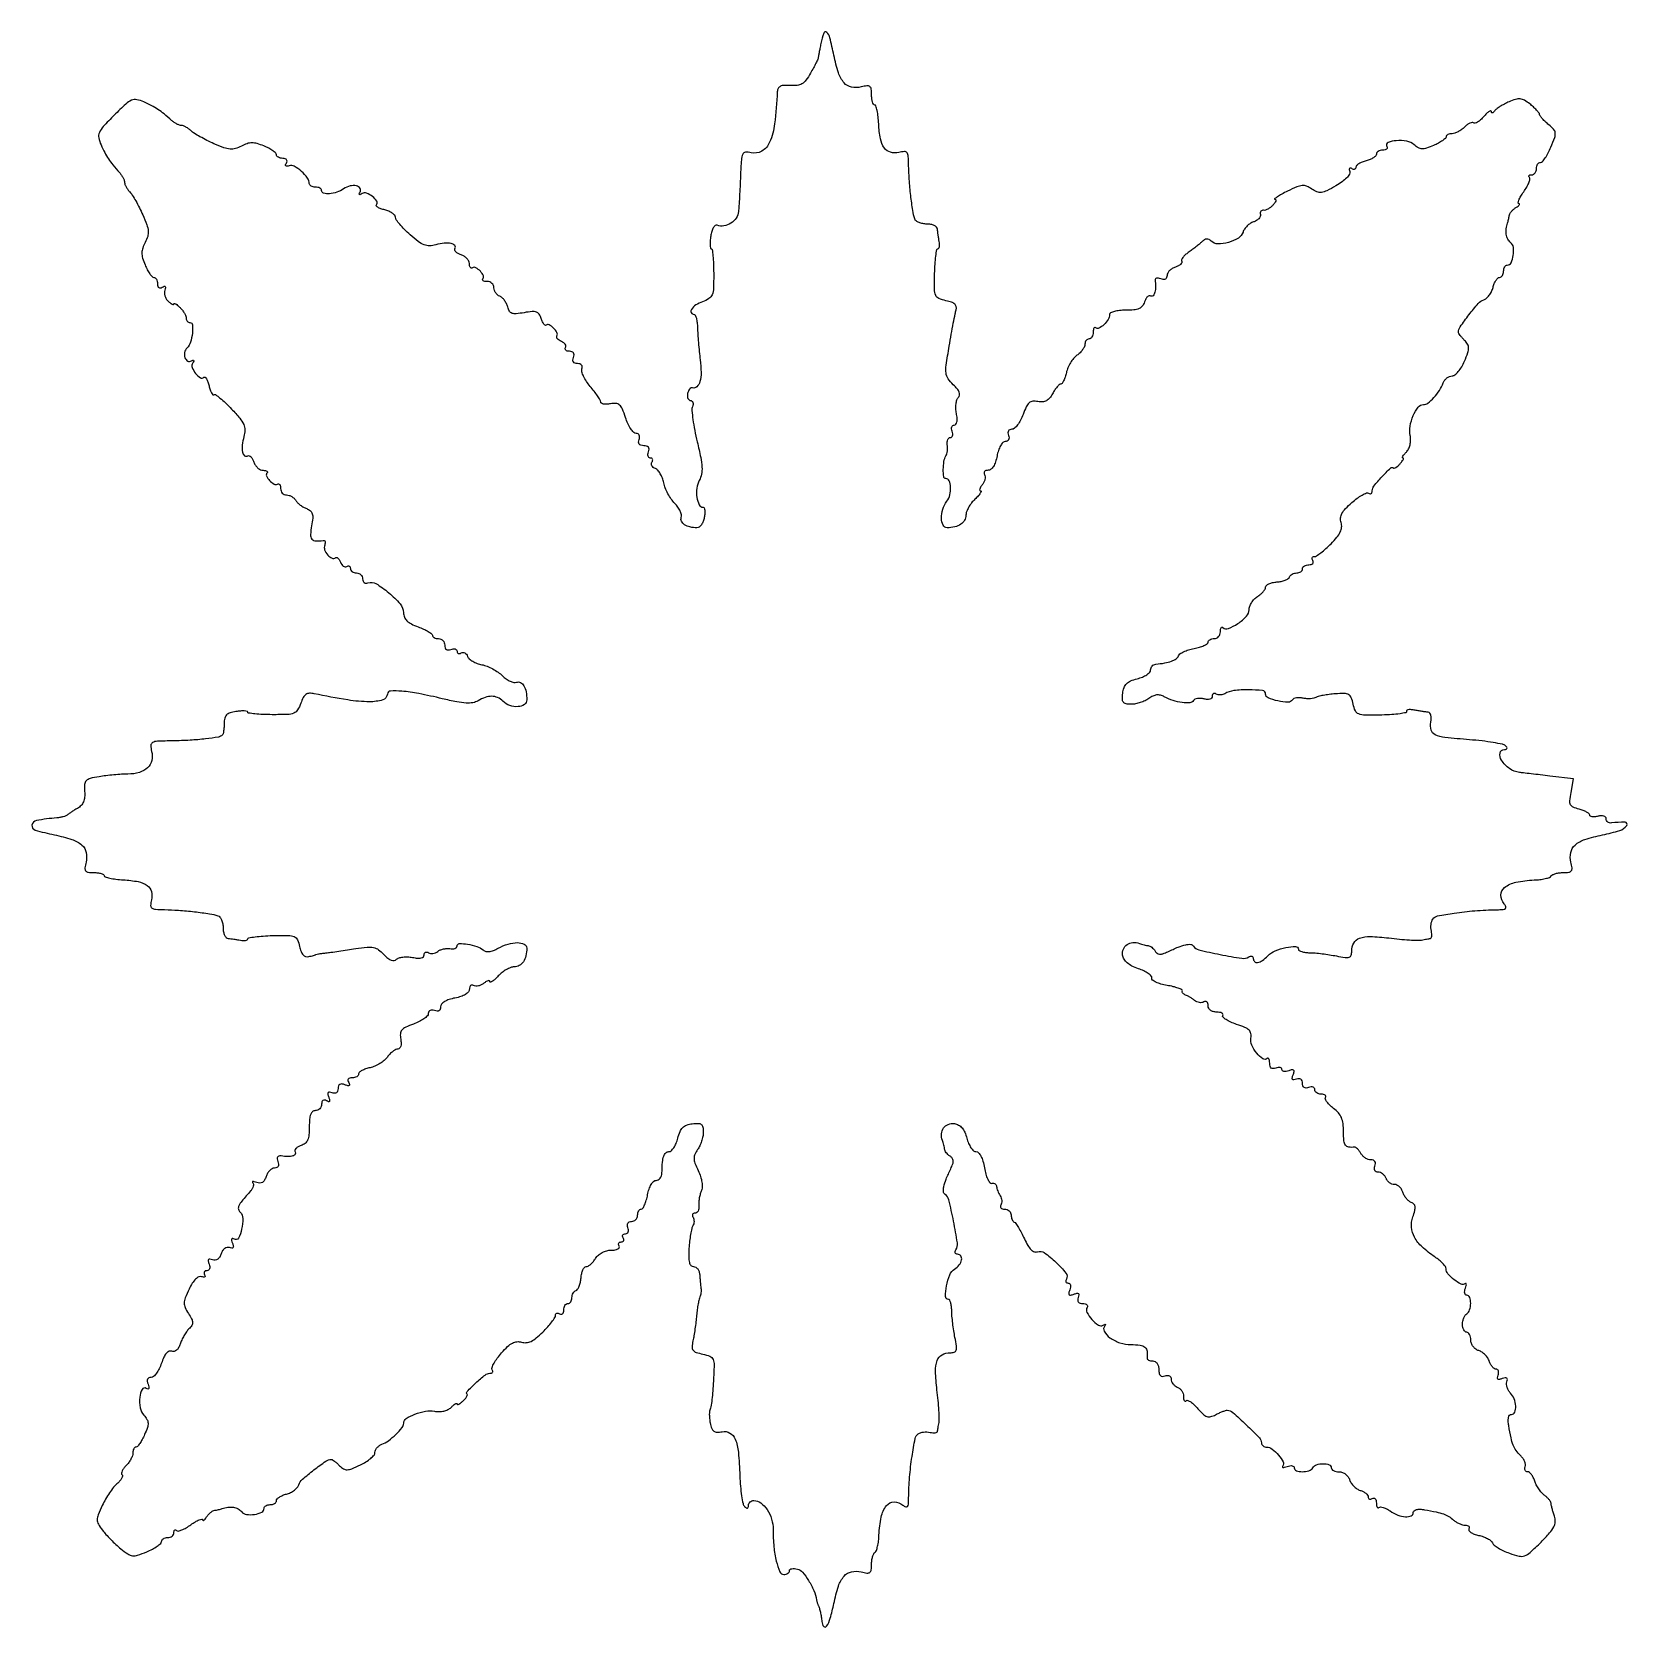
# Model space of a CAD drawing. Extents: x 0 to 389, y 0 to 389.
import ezdxf

# ---------------------------------------------------------------- set-up
doc = ezdxf.new("R2010")
doc.units = 0

msp = doc.modelspace()

# ---------------------------------------------------------------- linework, layer by layer
msp.add_lwpolyline([(192.649038, 385.995192, 0.001709), (192.415977, 384.808814, 0.002282), (192.213, 383.730125, 0.001594), (192.049835, 382.824439, 0.023506), (192.008555, 382.503842, -0.092346), (191.922347, 382.18646, -0.004487), (191.43709, 381.202993, -0.007173), (190.830389, 380.04241, -0.005101), (190.118641, 378.75865, -0.029791), (189.018847, 377.065272, -0.096771), (188.036704, 376.164352, -0.111282), (186.868926, 375.76736, -0.04647), (185.196625, 375.74533, 0.02774), (183.688574, 375.781885, 0.103403), (182.770843, 375.559922, 0.165316), (182.255405, 375.059071, 0.105984), (182.038145, 374.24533, -0.017298), (181.379743, 366.455148, -0.072179), (180.158617, 361.919938, -0.158828), (178.255411, 359.759366, -0.197386), (175.627378, 359.378674, 0.082619), (174.296983, 359.486728, 0.271503), (173.604489, 358.998549, 0.090556), (173.26883, 357.661189, 0.006153), (173.060333, 353.729663, -0.001889), (172.94632, 351.166682, -0.001917), (172.813455, 348.617212, -0.001863), (172.68111, 346.400369, -0.007876), (172.575936, 345.07361, -0.122946), (172.005855, 343.459552, -0.103166), (170.713539, 342.178532, -0.104567), (169.033113, 341.532496, -0.129842), (167.372313, 341.698438, 0.257919), (166.902344, 341.628846, 0.095354), (166.441066, 341.112175, 0.063064), (166.050237, 340.219608, 0.035273), (165.795506, 339.060053, 0.017388), (165.664784, 337.886747, 0.02948), (165.647752, 336.898889, 0.030634), (165.723092, 336.169671, 0.366896), (165.923193, 335.999995, -0.374852), (166.154343, 335.798367, -0.008681), (166.339985, 334.243914, -0.014985), (166.478279, 332.313964, -0.009051), (166.532077, 330.021852, -0.00958), (166.481343, 326.344178, -0.086194), (166.154683, 324.77244, -0.160083), (165.377455, 323.839032, -0.055944), (163.782077, 323.073876, 0.062533), (162.185772, 322.28233, 0.100698), (161.116633, 321.212004, 0.271888), (161.074005, 320.411225, 0.28027), (161.75, 320, -0.300312), (162.046072, 319.804545, -0.038322), (162.303771, 319.045313, -0.034628), (162.496296, 317.995558, -0.021737), (162.581986, 316.75, 0.010315), (162.653907, 315.182525, 0.004522), (162.810793, 313.109172, 0.004473), (163.016955, 310.910959, 0.005971), (163.245774, 308.919523, -0.028943), (163.455633, 305.859348, -0.069184), (163.166679, 303.606198, -0.13146), (162.440292, 302.358222, -0.274466), (161.388197, 302.093477, 0.187486), (161.024591, 302.063798, 0.102976), (160.665931, 301.786964, 0.07732), (160.365917, 301.301876, 0.052374), (160.176676, 300.678887, 0.058983), (160.130075, 300.036567, 0.09), (160.254398, 299.493173, 0.12002), (160.524458, 299.132967, 0.173862), (160.895291, 299, -0.169868), (161.244041, 298.877997, -0.150323), (161.461946, 298.559034, -0.106659), (161.504993, 298.073412, -0.06065), (161.361181, 297.498838, 0.11289), (161.225249, 296.545147, 0.012742), (161.463824, 294.35967, 0.014923), (161.897455, 291.740319, 0.011606), (162.519526, 288.920324, -0.009365), (163.373296, 285.130805, -0.037361), (163.677466, 282.770841, -0.061235), (163.559088, 281.053559, -0.075205), (163.021753, 279.540645, 0.092746), (162.424513, 277.653034, 0.064905), (162.442761, 275.416357, 0.075451), (162.981056, 273.601936, 0.290744), (163.928716, 273, -0.300887), (164.199057, 272.821121, -0.069101), (164.349052, 272.265625, -0.049558), (164.370623, 271.458289, -0.029149), (164.244751, 270.5, -0.047558), (163.965633, 269.543499, -0.059982), (163.524875, 268.734375, -0.072244), (162.998585, 268.1838, -0.167467), (162.46521, 268, -0.055179), (160.754555, 268.189361, -0.090101), (159.414207, 268.75638, -0.133158), (158.684516, 269.578157, -0.209946), (158.640461, 270.50544, 0.147416), (158.689408, 271.168518, 0.05356), (158.384206, 272.071152, 0.04731), (157.814895, 273.04813, 0.040829), (157.046069, 273.953931, -0.045004), (156.19597, 274.97257, -0.028285), (155.386234, 276.296399, -0.028301), (154.73198, 277.701371, -0.045488), (154.356536, 278.967322, 0.040579), (154.026963, 280.119913, 0.042829), (153.519949, 281.182432, 0.046848), (152.922612, 282.011303, 0.122178), (152.324404, 282.429009, -0.075314), (151.816706, 282.717511, -0.104478), (151.482346, 283.11812, -0.124173), (151.372697, 283.565756, -0.137536), (151.495635, 283.992937, 0.078758), (151.656766, 284.377924, 0.156703), (151.633337, 284.704175, 0.184987), (151.432415, 284.920542, 0.114636), (151.090402, 285, -0.172457), (150.747127, 285.122029, -0.149855), (150.53372, 285.440625, -0.105471), (150.493584, 285.925826, -0.059765), (150.638374, 286.5, 0.079931), (150.77324, 287.142564, 0.175918), (150.626575, 287.615168, 0.164142), (150.200058, 287.904611, 0.067816), (149.5, 288, -0.067816), (148.799942, 288.095389, -0.164142), (148.373425, 288.384832, -0.175918), (148.22676, 288.857436, -0.079931), (148.361626, 289.5, 0.073071), (148.49411, 290.090995, 0.133066), (148.401368, 290.573394, 0.16043), (148.097279, 290.885329, 0.120575), (147.628675, 291, -0.203708), (147.040848, 291.249858, -0.044067), (146.332158, 292.128228, -0.039256), (145.633691, 293.370096, -0.028781), (145.052549, 294.840776, 0.019888), (144.272572, 296.922142, 0.10699), (143.582205, 297.90679, 0.166946), (142.706631, 298.292874, 0.068443), (141.392489, 298.224199, -0.033392), (140.475511, 298.111654, -0.056231), (139.702435, 298.15575, -0.080799), (139.177134, 298.336012, -0.276105), (138.998779, 298.633423, 0.131851), (138.865626, 299.126799, 0.015217), (138.254294, 300.110124, 0.017478), (137.435612, 301.252996, 0.013428), (136.466079, 302.443594, -0.029454), (135.53385, 303.666381, -0.036729), (134.825484, 304.906264, -0.03997), (134.407833, 305.996821, -0.164523), (134.435915, 306.693594, 0.112419), (134.508347, 307.198411, 0.152879), (134.336696, 307.622257, 0.137447), (133.934934, 307.902702, 0.084255), (133.361626, 308, -0.08099), (132.741208, 308.101158, -0.166396), (132.354907, 308.396673, -0.163069), (132.226101, 308.871848, -0.077108), (132.361626, 309.5, 0.076235), (132.49706, 310.122482, 0.158198), (132.374574, 310.598721, 0.166538), (132.002536, 310.896641, 0.086507), (131.409598, 311, -0.059351), (130.864391, 311.064946, -0.12717), (130.493232, 311.262969, -0.191289), (130.351856, 311.55587, -0.1576), (130.435239, 311.895215, 0.167719), (130.522492, 312.283155, 0.120855), (130.368432, 312.703042, 0.092131), (129.985664, 313.093118, 0.061252), (129.430874, 313.388152, -0.050881), (128.868279, 313.672575, -0.080023), (128.465454, 314.032681, -0.111445), (128.279823, 314.407678, -0.198069), (128.331657, 314.742937, 0.271671), (128.343085, 315.562928, 0.067884), (127.496966, 316.670965, 0.0722), (126.420912, 317.470341, 0.331438), (125.697862, 317.364528, -0.346585), (125.448937, 317.334983, -0.095792), (125.137601, 317.619328, -0.055238), (124.807315, 318.183924, -0.027912), (124.514132, 318.955475, 0.065727), (124.007603, 320.03534, 0.167661), (123.338176, 320.564285, 0.110237), (122.288244, 320.687566, 0.020688), (120.361326, 320.408007, -0.019765), (118.436797, 320.125169, -0.110802), (117.409139, 320.243155, -0.17689), (116.778125, 320.758853, -0.070036), (116.339959, 321.807997, 0.051357), (116.030749, 322.633481, 0.045335), (115.548994, 323.416366, 0.047893), (114.977428, 324.044909, 0.092946), (114.401458, 324.39944, -0.086254), (113.865702, 324.719489, -0.066321), (113.411678, 325.229099, -0.065964), (113.104772, 325.842995, -0.083155), (113, 326.468615, 0.108028), (112.872278, 327.05287, 0.099636), (112.510417, 327.550156, 0.095596), (111.969618, 327.883592, 0.090722), (111.333333, 328, -0.034729), (110.733833, 328.04169, -0.095499), (110.334426, 328.178176, -0.230392), (110.197725, 328.378758, -0.236976), (110.273222, 328.606556, 0.312244), (110.413587, 329.377503, 0.080409), (109.675387, 330.490394, 0.076648), (108.597888, 331.346935, 0.272197), (107.75, 331.336023, -0.194989), (107.466277, 331.290456, -0.181711), (107.220313, 331.453511, -0.107171), (107.053809, 331.834138, -0.04975), (107, 332.373595, 0.119571), (106.850066, 332.9916, 0.070437), (106.408235, 333.614878, 0.063937), (105.755697, 334.14884, 0.062772), (104.985479, 334.504609, -0.04406), (104.251683, 334.810877, -0.074633), (103.715695, 335.203686, -0.111228), (103.453093, 335.615359, -0.228834), (103.49171, 335.986586, 0.323358), (103.436753, 336.749438, 0.169622), (102.577581, 337.261353, 0.077824), (100.887825, 337.339075, 0.041431), (98.828034, 336.938265, -0.064224), (97.298978, 336.712285, -0.097602), (95.980576, 336.946929, -0.06958), (94.552838, 337.744901, -0.019622), (92.578034, 339.367588, -0.016132), (91.207789, 340.668196, -0.021285), (90.051047, 341.943616, -0.019317), (89.193829, 343.05857, -0.155439), (89, 343.666995, 0.18693), (88.816028, 344.141888, 0.059132), (88.230963, 344.648319, 0.049676), (87.384096, 345.106666, 0.037744), (86.382001, 345.44026, -0.024349), (85.41752, 345.732905, -0.049224), (84.700589, 346.071869, -0.086114), (84.321183, 346.399183, -0.385727), (84.334382, 346.667715, 0.347021), (84.43768, 347.543848, 0.088488), (83.419701, 348.687803, 0.076324), (81.956988, 349.515096, 0.233076), (80.853162, 349.409249, -0.029514), (80.41229, 349.171503, -0.257693), (80.198295, 349.186262, -0.360516), (80.144589, 349.356557, -0.041786), (80.339748, 349.740707, 0.27433), (80.356879, 350.68769, 0.215044), (79.510399, 351.304563, 0.112994), (77.929152, 351.27466, 0.089387), (76.364802, 350.57185, -0.065786), (74.712214, 349.734131, -0.065694), (72.897958, 349.353915, -0.09004), (71.499886, 349.500142, -0.333329), (71, 350.166667, 0.17482), (70.885312, 350.484659, 0.093122), (70.559375, 350.755208, 0.073362), (70.073861, 350.93831, 0.053595), (69.5, 351, -0.054512), (68.926172, 351.062747, -0.074185), (68.440625, 351.248803, -0.093784), (68.114815, 351.523815, -0.172358), (68, 351.84699, 0.161579), (67.546056, 353.215025, 0.050293), (66.065074, 354.832808, 0.04995), (64.33794, 356.089963, 0.21777), (63.110804, 356.21375, -0.046251), (62.575706, 356.08514, -0.229734), (62.289153, 356.17636, -0.285294), (62.221699, 356.434972, -0.06331), (62.419821, 356.870268, 0.1067), (62.577907, 357.315782, 0.197378), (62.480271, 357.680803, 0.161998), (62.12876, 357.920502, 0.069431), (61.559017, 358, -0.054406), (60.962608, 358.065089, -0.074091), (60.457961, 358.258112, -0.09371), (60.119317, 358.54341, -0.172639), (60, 358.87868, 0.209576), (59.817239, 359.295554, 0.03306), (59.104004, 359.870381, 0.03193), (58.117995, 360.472768, 0.022975), (56.9498, 361.020793, 0.02763), (55.277647, 361.607507, 0.072428), (54.020646, 361.781575, 0.080661), (52.8475, 361.582644, 0.040635), (51.467147, 360.982417, -0.051711), (49.996269, 360.381127, -0.09342), (48.705468, 360.253652, -0.066373), (47.174982, 360.596563, -0.01609), (44.767346, 361.572592, -0.011966), (43.036725, 362.389984, -0.012345), (41.365363, 363.281197, -0.012144), (39.957342, 364.123006, -0.050422), (39.178571, 364.732289, 0.033818), (38.599129, 365.217425, 0.03241), (37.951562, 365.62761, 0.034109), (37.332891, 365.912579, 0.091115), (36.857143, 366, -0.088469), (36.37683, 366.085656, -0.032078), (35.741444, 366.367188, -0.030606), (35.070424, 366.771624, -0.031868), (34.463275, 367.25, 0.011115), (32.614372, 368.835356, 0.024567), (31.121008, 369.941333, 0.026739), (29.607736, 370.837902, 0.015822), (27.717193, 371.750574, 0.0567), (25.967119, 372.301228, 0.153783), (24.689474, 372.15544, 0.082491), (23.26519, 371.215356, 0.009347), (20.473684, 368.526316, 0.009347), (17.784644, 365.73481, 0.082491), (16.84456, 364.310526, 0.153783), (16.698772, 363.032881, 0.0567), (17.249426, 361.282807, 0.015822), (18.162098, 359.392264, 0.026739), (19.058667, 357.878992, 0.024567), (20.164644, 356.385628, 0.011115), (21.75, 354.536725, -0.031868), (22.228376, 353.929576, -0.030606), (22.632812, 353.258556, -0.032078), (22.914344, 352.62317, -0.088469), (23, 352.142857, 0.091115), (23.087421, 351.667109, 0.034109), (23.37239, 351.048437, 0.03241), (23.782575, 350.400871, 0.033818), (24.267711, 349.821429, -0.050422), (24.876994, 349.042658, -0.012144), (25.718803, 347.634637, -0.012345), (26.610016, 345.963275, -0.011966), (27.427408, 344.232654, -0.01609), (28.403437, 341.825018, -0.066373), (28.746348, 340.294532, -0.09342), (28.618873, 339.003731, -0.051711), (28.017583, 337.532853, 0.040635), (27.417356, 336.1525, 0.080661), (27.218425, 334.979354, 0.072428), (27.392493, 333.722353, 0.02763), (27.979207, 332.0502, 0.022975), (28.527232, 330.882005, 0.03193), (29.129619, 329.895996, 0.03306), (29.704446, 329.182761, 0.209576), (30.12132, 329, -0.172639), (30.45659, 328.880683, -0.09371), (30.741888, 328.542039, -0.074091), (30.934911, 328.037392, -0.054406), (31, 327.440983, 0.067586), (31.079462, 326.855811, 0.171774), (31.32166, 326.509395, 0.201622), (31.696822, 326.424516, 0.094824), (32.169939, 326.605028, -0.051671), (32.640628, 326.832584, -0.305534), (32.892672, 326.769305, -0.241496), (32.967797, 326.484433, -0.037601), (32.795238, 325.908781, 0.101175), (32.689125, 325.270511, 0.065337), (32.814404, 324.529172, 0.061882), (33.140359, 323.80221, 0.068689), (33.625299, 323.20531, 0.022421), (34.153607, 322.754397, 0.051608), (34.596182, 322.477808, 0.11555), (34.881058, 322.412498, 0.412833), (35, 322.532002, -0.463664), (35.12529, 322.638064, -0.092574), (35.440625, 322.522793, -0.043417), (35.923569, 322.176657, -0.019192), (36.5, 321.642857, -0.032161), (37.074034, 320.989814, -0.032192), (37.559375, 320.26875, -0.03396), (37.89773, 319.586132, -0.098387), (38, 319.071429, 0.083766), (38.069035, 318.662253, 0.092985), (38.267884, 318.314732, 0.100531), (38.564098, 318.082338, 0.116741), (38.911944, 318, -0.389299), (39.543293, 317.420626, -0.049794), (39.515753, 315.410683, -0.047375), (39.049182, 313.198747, -0.121298), (38.207953, 311.807953, 0.148449), (37.622055, 310.711234, 0.130295), (37.704351, 309.411275, 0.192211), (38.364192, 308.631281, 0.266675), (39.259293, 308.660252, -0.041786), (39.643443, 308.855411, -0.360516), (39.813738, 308.801705, -0.257693), (39.828497, 308.58771, -0.029514), (39.590751, 308.146838, 0.233076), (39.484904, 307.043012, 0.076324), (40.312197, 305.580299, 0.088488), (41.456152, 304.56232, 0.347021), (42.332285, 304.665618, -0.39025), (42.601495, 304.67673, -0.083595), (42.931565, 304.285731, -0.048227), (43.274296, 303.553778, -0.023914), (43.571429, 302.571429, 0.021788), (43.865046, 301.585606, 0.043398), (44.196695, 300.842528, 0.07129), (44.511975, 300.426822, 0.412513), (44.760878, 300.427545, -0.365918), (45.130881, 300.458635, -0.016084), (46.238557, 299.616741, -0.020783), (47.573923, 298.436932, -0.012544), (49.060099, 296.936187, -0.015344), (51.068759, 294.66781, -0.068302), (52.008106, 293.16175, -0.10628), (52.295957, 291.808021, -0.068309), (52.073237, 290.212072, 0.040823), (51.665439, 288.130551, 0.077439), (51.738191, 286.428102, 0.169913), (52.248716, 285.564491, 0.324156), (53.013414, 285.50829, -0.228834), (53.384641, 285.546907, -0.111228), (53.796314, 285.284305, -0.074633), (54.189123, 284.748317, -0.04406), (54.495391, 284.014521, 0.06718), (54.859352, 283.2444, 0.065694), (55.416744, 282.591765, 0.071132), (56.074884, 282.150416, 0.112647), (56.734054, 282, -0.036284), (57.307653, 281.958321, -0.101193), (57.685369, 281.821824, -0.237946), (57.809665, 281.621406, -0.221866), (57.726778, 281.393444, 0.312244), (57.586413, 280.622497, 0.080409), (58.324613, 279.509606, 0.076648), (59.402112, 278.653065, 0.272197), (60.25, 278.663977, -0.206399), (60.533605, 278.703164, -0.178019), (60.779688, 278.526694, -0.102117), (60.946324, 278.124511, -0.047353), (61, 277.559017, 0.091896), (61.110317, 276.963861, 0.095977), (61.426029, 276.457961, 0.099433), (61.896964, 276.119411, 0.106671), (62.45031, 276, -0.079221), (63.064325, 275.9021, -0.054083), (63.7095, 275.61066, -0.053386), (64.286931, 275.181621, -0.070675), (64.70031, 274.674589, 0.062624), (65.140084, 274.117171, 0.032594), (65.811263, 273.537254, 0.031817), (66.588818, 273.023588, 0.041808), (67.35931, 272.664028, -0.084117), (68.265094, 272.144332, -0.151421), (68.731226, 271.435191, -0.095457), (68.830318, 270.344531, -0.021432), (68.563997, 268.489439, 0.032993), (68.305595, 266.337102, 0.18211), (68.652021, 265.243398, 0.223812), (69.577754, 264.780806, 0.050947), (71.372681, 264.922473, -0.174626), (71.661509, 264.874321, -0.187392), (71.842906, 264.654243, -0.117292), (71.875693, 264.271004, -0.054613), (71.74798, 263.78563, 0.183457), (71.743959, 262.646368, 0.086591), (72.501381, 261.359857, 0.105193), (73.538435, 260.561075, 0.318155), (74.369906, 260.703239, -0.245395), (74.642856, 260.788906, -0.135588), (74.966232, 260.634013, -0.080518), (75.298392, 260.234725, -0.04172), (75.581246, 259.648872, 0.058024), (75.887837, 259.063294, 0.088757), (76.287969, 258.654993, 0.118962), (76.714419, 258.483851, 0.176398), (77.104785, 258.564761, -0.095482), (77.446288, 258.694547, -0.17347), (77.737031, 258.644424, -0.172183), (77.931465, 258.420729, -0.093902), (78, 258.059017, 0.140337), (78.115626, 257.655173, 0.099915), (78.440625, 257.311086, 0.085131), (78.926682, 257.079345, 0.06887), (79.5, 257, -0.096899), (80.072505, 256.887999, -0.097416), (80.559375, 256.568594, -0.098432), (80.885371, 256.091819, -0.10122), (81, 255.531385, 0.094571), (81.099636, 255.009314, 0.139083), (81.381909, 254.640727, 0.145705), (81.804669, 254.4857, 0.107539), (82.300115, 254.561671, -0.23049), (84.249786, 254.392288, -0.039239), (87.375585, 252.169399, -0.040359), (90.153434, 249.436311, -0.175822), (90.963556, 247.314728, 0.094891), (91.189164, 246.234489, 0.100975), (91.795842, 245.340771, 0.075431), (92.864486, 244.57369, 0.031267), (94.5, 243.86384, -0.018895), (95.840856, 243.320867, -0.027614), (96.971875, 242.735259, -0.026408), (97.808181, 242.180403, -0.237366), (98, 241.799112, 0.181234), (98.114313, 241.494097, 0.09129), (98.440625, 241.234739, 0.071236), (98.926055, 241.059046, 0.051303), (99.5, 241, -0.106303), (100.072312, 240.876932, -0.099375), (100.559375, 240.527947, -0.096079), (100.885883, 240.006471, -0.09222), (101, 239.393011, 0.077669), (101.099775, 238.754575, 0.166102), (101.393809, 238.359038, 0.166138), (101.868337, 238.226134, 0.07771), (102.5, 238.361626, -0.059765), (103.074174, 238.506416, -0.105471), (103.559375, 238.46628, -0.149855), (103.877971, 238.252873, -0.172457), (104, 237.909598, 0.114636), (104.079458, 237.567585, 0.184987), (104.295825, 237.366663, 0.156703), (104.622076, 237.343234, 0.078758), (105.007063, 237.504365, -0.137536), (105.434244, 237.627303, -0.124173), (105.88188, 237.517654, -0.104478), (106.282489, 237.183294, -0.075314), (106.570991, 236.675596, 0.122178), (106.988697, 236.077388, 0.046848), (107.817568, 235.480051, 0.042829), (108.880087, 234.973037, 0.040579), (110.032678, 234.643464, -0.045488), (111.298629, 234.26802, -0.028301), (112.703601, 233.613766, -0.028285), (114.02743, 232.80403, -0.045004), (115.046069, 231.953931, 0.040829), (115.95187, 231.185105, 0.04731), (116.928848, 230.615794, 0.05356), (117.831482, 230.310592, 0.147416), (118.49456, 230.359539, -0.214234), (119.458284, 230.305823, -0.141554), (120.275698, 229.530453, -0.08785), (120.822312, 228.057274, -0.045042), (121, 226.088812, -0.247647), (120.396234, 224.944569, -0.136236), (118.858364, 224.419632, -0.101267), (116.874046, 224.706779, -0.103384), (115.178571, 225.75, 0.084336), (113.873446, 226.622633, 0.101274), (112.434417, 226.943248, 0.090152), (110.855433, 226.684447, 0.054045), (109.139181, 225.854847, -0.100037), (107.884961, 225.384422, -0.054302), (106.233973, 225.30027, -0.034192), (103.913388, 225.594056, -0.010041), (100.40275, 226.358375, 0.010095), (94.669433, 227.605962, 0.027227), (90.542934, 228.185932, 0.035229), (87.773856, 228.226816, 0.377136), (87.034654, 227.5, -0.31121), (85.884027, 226.065369, -0.074045), (82.685758, 225.602993, -0.039603), (77.359992, 226.048247, -0.011326), (69.208273, 227.575668, 0.061735), (68.016624, 227.676679, 0.146053), (67.181746, 227.391828, 0.119762), (66.537263, 226.647378, 0.034947), (65.935509, 225.244845, -0.054454), (65.164598, 223.625143, -0.160782), (64.232967, 222.842144, -0.087139), (62.666557, 222.514402, -0.009555), (58.978382, 222.46532, -0.009053), (56.686979, 222.520117, -0.014984), (54.757433, 222.65925, -0.00868), (53.203165, 222.845569, -0.374162), (53.001147, 223.076807, 0.359104), (52.835359, 223.277063, 0.034007), (52.155806, 223.360226, 0.031366), (51.2274, 223.35194, 0.018525), (50.125, 223.231654, 0.038527), (48.680733, 222.904525, 0.121722), (47.836904, 222.3964, 0.139911), (47.393229, 221.600446, 0.057689), (47.25, 220.36318, -0.014869), (47.221278, 219.397541, -0.019522), (47.134538, 218.519868, -0.017343), (47.010618, 217.807503, -0.145638), (46.856938, 217.523604, -0.156842), (45.862315, 217.013041, -0.011198), (42.745495, 216.571569, -0.014991), (38.950557, 216.23548, -0.011025), (34.730948, 216.082231, 0.006322), (31.01171, 215.982168, 0.105566), (29.821969, 215.678509, 0.286194), (29.397969, 214.991675, 0.060443), (29.581937, 213.52956, -0.117771), (29.60724, 211.318447, -0.146495), (28.60103, 209.536094, -0.122212), (26.603237, 208.385006, -0.069157), (23.821429, 207.988994, 0.013961), (22.281201, 207.940871, 0.00742), (20.378113, 207.799795, 0.007379), (18.43588, 207.597871, 0.011368), (16.763638, 207.360365, 0.020245), (14.588291, 206.909643, 0.139525), (13.652055, 206.371041, 0.177195), (13.255768, 205.485402, 0.037295), (13.263638, 203.761618, -0.042511), (13.255298, 202.335814, -0.078542), (12.972019, 201.215106, -0.089877), (12.392167, 200.33701, -0.072563), (11.5, 199.640247, 0.007354), (10.697636, 199.16703, 0.008268), (9.940625, 198.688073, 0.00768), (9.310414, 198.260602, 0.043534), (9, 198, -0.107185), (8.681993, 197.79534, -0.023504), (8.059375, 197.595012, -0.023439), (7.30233, 197.427771, -0.020629), (6.5, 197.323447, 0.019182), (1.519618, 196.690517, 0.324828), (0.422881, 195.57716, 0.37422), (1.196219, 194.361157, 0.021127), (5.875922, 193.186501, -0.026983), (10.17173, 192.054596, -0.1007), (12.594908, 190.691812, -0.165462), (13.645161, 188.898542, -0.112411), (13.592615, 186.512986, 0.029977), (13.329579, 185.11491, 0.195029), (13.509384, 184.436803, 0.201935), (14.105779, 184.08907, 0.032351), (15.480948, 184, -0.028183), (16.446168, 183.945552, -0.044182), (17.260189, 183.779687, -0.055013), (17.830773, 183.538967, -0.271631), (18.000546, 183.25, 0.328864), (18.22777, 182.942364, 0.021153), (19.372153, 182.641756, 0.024301), (20.879667, 182.389207, 0.015043), (22.669079, 182.232575, -0.032694), (26.315973, 181.783246, -0.108419), (28.526121, 180.838503, -0.176823), (29.540258, 179.35876, -0.124817), (29.545234, 177.324203, 0.04826), (29.34649, 176.004374, 0.25157), (29.649253, 175.361088, 0.143967), (30.504429, 175.046963, 0.014009), (32.730948, 174.962232, -0.016034), (36.095026, 174.820571, -0.009889), (40.038954, 174.449039, -0.008918), (43.698218, 173.964908, -0.042412), (45.75, 173.475511, -0.151039), (46.229109, 173.134386, -0.062767), (46.632812, 172.440418, -0.05425), (46.907469, 171.530383, -0.046213), (47, 170.531385, 0.047206), (47.092196, 169.557023, 0.06466), (47.367188, 168.721119, 0.081878), (47.772177, 168.142104, 0.186084), (48.25, 167.923489, -0.013071), (48.852066, 167.87081, -0.005727), (49.646875, 167.771045, -0.005663), (50.488546, 167.645864, -0.007543), (51.25, 167.511973, 0.034965), (51.921175, 167.431559, 0.058308), (52.488318, 167.469696, 0.083745), (52.873871, 167.610751, 0.266215), (53.008103, 167.838484, -0.360231), (53.235728, 168.106672, -0.010878), (54.787676, 168.347183, -0.016883), (56.739083, 168.53949, -0.010269), (59.054845, 168.641287, -0.007946), (62.888035, 168.670038, -0.093554), (64.344606, 168.382417, -0.194401), (65.128921, 167.628661, -0.056022), (65.650986, 165.99507, 0.038435), (65.996142, 164.768128, 0.094723), (66.475143, 163.968928, 0.13559), (67.095034, 163.569463, 0.124328), (67.854243, 163.527272, 0.008655), (68.485156, 163.661206, 0.013969), (69.016559, 163.799404, 0.007669), (69.446629, 163.931357, 0.325229), (69.5, 164.00473, -0.362894), (69.558102, 164.074242, -0.003701), (70.234375, 164.190979, -0.009642), (71.041466, 164.308214, -0.005853), (72, 164.417243, 0.007552), (73.282601, 164.56755, 0.002434), (75.178951, 164.828271, 0.002427), (77.285937, 165.138854, 0.002719), (79.311322, 165.458741, -0.015778), (82.075135, 165.821563, -0.075848), (83.655884, 165.738608, -0.106983), (84.866459, 165.202363, -0.047693), (86.17795, 164.039368, 0.030259), (87.163206, 163.102418, 0.084014), (87.98401, 162.619133, 0.136435), (88.673499, 162.554611, 0.153057), (89.262461, 162.862461, -0.123264), (89.85627, 163.218495, -0.044361), (90.827749, 163.421655, -0.040698), (91.977694, 163.463232, -0.038064), (93.145833, 163.320833, 0.02785), (94.38223, 163.144442, 0.074549), (95.267884, 163.200133, 0.133281), (95.797328, 163.473498, 0.210314), (96, 163.934017, -0.099312), (96.080574, 164.335678, -0.176357), (96.306618, 164.580729, -0.16905), (96.64536, 164.62904, -0.090321), (97.043805, 164.472927, 0.10509), (97.532832, 164.297646, 0.068301), (98.135312, 164.298634, 0.064217), (98.754689, 164.46758, 0.069235), (99.293805, 164.785485, -0.070037), (99.883192, 165.131766, -0.041775), (100.659743, 165.378678, -0.040974), (101.491431, 165.497956, -0.055286), (102.25, 165.460059, 0.050446), (102.919894, 165.420106, 0.078507), (103.485938, 165.533628, 0.108632), (103.86274, 165.775699, 0.198378), (104, 166.108041, -0.406231), (104.554349, 166.677751, -0.04501), (106.551006, 166.552535, -0.043964), (108.781905, 166.005505, -0.09135), (110.339628, 165.133097, 0.118392), (111.006178, 164.805311, 0.08367), (111.842609, 164.759765, 0.064179), (112.844395, 165.005698, 0.034154), (114.002942, 165.54716, -0.052322), (116.417554, 166.570691, -0.072987), (118.733717, 166.922321, -0.111388), (120.378601, 166.559821, -0.290811), (121, 165.581787, -0.056975), (120.787724, 163.72495, -0.090845), (120.1543, 162.262964, -0.113386), (119.167844, 161.334826, -0.133062), (117.931966, 161, 0.089465), (117.076228, 160.845648, 0.038828), (116.023596, 160.35711, 0.036811), (114.956048, 159.648905, 0.040384), (114.038955, 158.811439, -0.017395), (113.255383, 158.026944, -0.039277), (112.598943, 157.504, -0.082165), (112.16744, 157.305993, -0.49453), (112, 157.433883, 0.30019), (111.869859, 157.631115, 0.169282), (111.572243, 157.651649, 0.075217), (111.10339, 157.444154, 0.031491), (110.543805, 157.036355, -0.05732), (109.909241, 156.622232, -0.06058), (109.208749, 156.372327, -0.067771), (108.550789, 156.315382, -0.126816), (108.043805, 156.472927, 0.125936), (107.647014, 156.596984, 0.188823), (107.306618, 156.483883, 0.14812), (107.077209, 156.135752, 0.072264), (107, 155.60433, -0.172816), (106.760507, 154.932113, -0.082998), (106.063504, 154.31996, -0.060152), (104.958341, 153.806541, -0.032335), (103.5, 153.434022, 0.032549), (102.052524, 153.063618, 0.059003), (100.94476, 152.55092, 0.080648), (100.240352, 151.942661, 0.176182), (100, 151.28172, -0.090505), (99.895117, 150.707033, -0.166398), (99.595491, 150.344596, -0.154832), (99.118491, 150.226355, -0.075687), (98.5, 150.361626, 0.072653), (97.916102, 150.493029, 0.127843), (97.432294, 150.40599, 0.157594), (97.116957, 150.115199, 0.129023), (97, 149.669504, -0.196412), (96.765322, 149.095137, -0.043769), (95.943244, 148.392044, -0.039142), (94.779959, 147.691863, -0.029157), (93.402534, 147.100916, 0.022621), (91.490236, 146.309914, 0.107909), (90.556435, 145.59645, 0.157948), (90.190546, 144.706516, 0.066511), (90.263862, 143.400028, -0.040156), (90.368275, 142.442489, -0.076429), (90.27251, 141.675497, -0.116672), (89.997583, 141.182922, -0.210382), (89.582087, 141, 0.12343), (89.046347, 140.865701, 0.040977), (88.360904, 140.423308, 0.037877), (87.652159, 139.788054, 0.03496), (87.026519, 139.036793, -0.063642), (86.281581, 138.239775, -0.035885), (85.202983, 137.469255, -0.0352), (83.983733, 136.837293, -0.047942), (82.80576, 136.457338, 0.029445), (81.731255, 136.154079, 0.041812), (80.824192, 135.751702, 0.048544), (80.185313, 135.316392, 0.222484), (80, 134.920545, -0.165672), (79.880359, 134.569378, -0.095462), (79.542039, 134.27041, -0.076439), (79.037289, 134.06834, -0.057116), (78.440983, 134, 0.067586), (77.855811, 133.920538, 0.171774), (77.509395, 133.67834, 0.201622), (77.424516, 133.303178, 0.094824), (77.605028, 132.830061, -0.059284), (77.829264, 132.347692, -0.357523), (77.736436, 132.108364, -0.196415), (77.386586, 132.063986, -0.026179), (76.664045, 132.298676, 0.058109), (75.928134, 132.486836, 0.163199), (75.412714, 132.388078, 0.187047), (75.104601, 132.013326, 0.079742), (75, 131.361626, -0.081634), (74.899866, 130.7524, -0.159291), (74.608307, 130.362225, -0.161717), (74.14621, 130.223087, -0.084756), (73.550928, 130.342084, 0.05241), (72.915906, 130.512158, 0.271938), (72.59133, 130.384742, 0.223532), (72.504854, 130.008388, 0.038126), (72.720866, 129.285028, -0.027956), (72.942997, 128.592796, -0.205021), (72.892231, 128.25649, -0.348283), (72.650687, 128.169345, -0.057447), (72.169939, 128.394972, 0.094824), (71.696822, 128.575484, 0.201622), (71.32166, 128.490605, 0.171774), (71.079462, 128.144189, 0.067586), (71, 127.559017, -0.095165), (70.885705, 126.963945, -0.09695), (70.559375, 126.457961, -0.098802), (70.072373, 126.119235, -0.103052), (69.5, 126, 0.174931), (68.817013, 125.753506, 0.129133), (68.345356, 125.094565, 0.070353), (68.07722, 123.917168, 0.020864), (68, 122.067388, -0.023397), (67.906504, 120.070443, -0.080538), (67.581289, 118.819262, -0.121019), (66.965393, 118.018927, -0.091934), (65.985479, 117.495391, 0.048846), (65.255962, 117.182695, 0.081387), (64.731201, 116.771225, 0.11865), (64.487054, 116.331877, 0.209118), (64.544496, 115.928004, -0.282269), (64.546395, 115.361247, -0.189196), (64.015416, 114.957635, -0.076768), (62.828125, 114.811167, -0.027067), (61.114225, 114.956534, 0.093652), (60.572669, 114.930506, 0.208253), (60.249411, 114.687092, 0.165), (60.163014, 114.232189, 0.056822), (60.33284, 113.575016, -0.065271), (60.489863, 112.922206, -0.14451), (60.398362, 112.423174, -0.173968), (60.069481, 112.11188, -0.103731), (59.536003, 112, 0.128943), (58.951242, 111.846649, 0.069033), (58.353178, 111.391256, 0.061424), (57.83289, 110.720137, 0.057424), (57.477046, 109.927679, -0.054806), (57.087127, 109.047063, -0.120649), (56.579874, 108.520237, -0.143026), (55.948051, 108.338511, -0.090835), (55.190139, 108.480531, 0.019381), (54.601073, 108.680756, 0.084618), (54.236903, 108.72469, 0.424018), (54.146091, 108.621139, 0.177651), (54.232862, 108.433805, -0.177485), (54.398901, 108.075634, -0.085159), (54.354192, 107.563815, -0.067778), (54.112755, 106.980423, -0.05036), (53.702381, 106.415656, 0.006663), (51.581277, 103.976089, 0.062528), (50.823672, 102.813315, 0.175458), (50.737938, 102.001285, 0.136643), (51.177374, 101.222626, -0.199084), (51.799825, 99.71849, -0.053437), (51.516735, 97.093618, -0.065995), (50.73611, 94.928285, -0.436584), (49.748689, 94.655319, 0.078212), (49.332829, 94.829901, 0.350655), (49.109443, 94.726597, 0.179112), (49.070947, 94.373703, 0.030159), (49.279134, 93.714972, -0.038619), (49.488626, 93.010913, -0.204668), (49.413656, 92.624748, -0.278183), (49.110264, 92.484636, -0.064188), (48.539414, 92.623249, 0.139434), (47.957498, 92.675368, 0.114408), (47.384384, 92.422463, 0.09279), (46.889851, 91.883398, 0.062571), (46.53915, 91.12335, -0.060212), (46.17536, 90.325095, -0.104236), (45.677397, 89.796547, -0.127087), (45.083053, 89.576462, -0.117595), (44.437468, 89.66237, 0.051177), (43.794771, 89.836195, 0.270673), (43.467545, 89.710479, 0.225982), (43.379464, 89.335679, 0.038202), (43.595648, 88.611341, -0.060241), (43.753884, 87.981325, -0.113832), (43.701371, 87.462909, -0.158586), (43.45062, 87.127661, -0.154731), (43.047972, 87, 0.094268), (42.649901, 86.924277, 0.172486), (42.403948, 86.709615, 0.173173), (42.349279, 86.388578, 0.095111), (42.492921, 86.011454, -0.096066), (42.620227, 85.675309, -0.302929), (42.527185, 85.465723, -0.187701), (42.232065, 85.407852, -0.047275), (41.751628, 85.541815, 0.206786), (41.074717, 85.513763, 0.083982), (40.306404, 84.968944, 0.057307), (39.496436, 83.950615, 0.028123), (38.699343, 82.495706, 0.016906), (37.773465, 80.372194, 0.08787), (37.517891, 79.124634, 0.114316), (37.741495, 78.026458, 0.0379), (38.540861, 76.577982, -0.023168), (39.333121, 75.237243, -0.113543), (39.55895, 74.392634, -0.152872), (39.359628, 73.667491, -0.05349), (38.673139, 72.815997, 0.042691), (38.080932, 72.112999, 0.022583), (37.46567, 71.152214, 0.022306), (36.920939, 70.105412, 0.031981), (36.54159, 69.131039, -0.052148), (36.157132, 68.250173, -0.088137), (35.644916, 67.631517, -0.11688), (35.06273, 67.335259, -0.152266), (34.469299, 67.373407, 0.200652), (33.819419, 67.354141, 0.110669), (33.174254, 66.867619, 0.068094), (32.553785, 65.895872, 0.028383), (31.982089, 64.445729, -0.034104), (31.44458, 63.126693, -0.044497), (30.770322, 62.012183, -0.051393), (30.066867, 61.235096, -0.185173), (29.453833, 61, 0.10534), (28.913153, 60.884811, 0.183594), (28.59248, 60.5657, 0.142324), (28.517884, 60.043712, 0.056461), (28.701324, 59.335955, -0.029365), (28.91493, 58.663789, -0.161376), (28.888296, 58.289366, -0.354713), (28.674995, 58.173377, -0.092738), (28.284288, 58.3243, 0.428315), (27.259659, 58.056356, 0.104108), (26.684561, 56.185303, 0.068357), (26.80251, 53.610144, 0.138176), (27.690953, 51.802811, -0.051197), (28.44373, 50.76861, -0.123286), (28.704974, 49.865401, -0.09243), (28.543576, 48.783695, -0.02107), (27.863083, 47.052811, -0.019341), (27.290401, 45.883421, -0.027526), (26.686681, 44.896763, -0.026487), (26.125873, 44.169844, -0.218565), (25.755889, 44, 0.182284), (25.467358, 43.891195, 0.090976), (25.222042, 43.580357, 0.07089), (25.055836, 43.118055, 0.050941), (25, 42.571429, -0.085369), (24.886038, 41.908831, -0.036937), (24.524405, 41.086905, -0.035168), (24.000524, 40.248772, -0.039133), (23.380952, 39.52381, 0.035304), (22.804687, 38.859867, 0.053603), (22.414003, 38.203855, 0.070017), (22.248801, 37.650714, 0.238319), (22.362765, 37.303902, -0.258564), (22.461873, 36.958401, -0.070417), (22.250526, 36.409098, -0.05261), (21.793066, 35.758764, -0.033224), (21.136916, 35.101521, 0.046664), (20.314713, 34.232511, 0.017861), (19.334776, 32.884962, 0.017504), (18.368495, 31.336933, 0.020569), (17.567135, 29.804732, 0.013696), (16.556402, 27.500477, 0.097269), (16.324628, 26.308482, 0.130659), (16.600924, 25.277043, 0.032276), (17.578434, 23.804732, 0.02128), (18.44515, 22.761386, 0.010745), (19.619868, 21.518548, 0.010651), (20.890418, 20.284617, 0.015574), (22.064409, 19.258411, 0.02431), (23.790458, 17.977114, 0.119105), (24.922266, 17.560287, 0.109353), (26.167758, 17.687849, 0.018971), (28.398005, 18.521831, 0.02179), (29.777616, 19.170232, 0.030566), (30.941914, 19.874551, 0.031009), (31.788834, 20.541606, 0.213573), (32, 21.01342, -0.150086), (32.11554, 21.389664, -0.098597), (32.440625, 21.710192, -0.081773), (32.926511, 21.92636, -0.063941), (33.5, 22, 0.076226), (34.073075, 22.087877, 0.089419), (34.559375, 22.342708, 0.100747), (34.884466, 22.721743, 0.127718), (35, 23.166667, -0.055084), (35.044602, 23.570298, -0.165803), (35.187154, 23.803471, -0.256296), (35.395141, 23.843828, -0.119379), (35.637122, 23.696212, 0.257779), (36.0598, 23.574291, 0.039297), (36.928059, 23.845068, 0.035719), (37.994, 24.362958, 0.02378), (39.137122, 25.097639, -0.01815), (40.237216, 25.822291, -0.036298), (41.163528, 26.297049, -0.056069), (41.807687, 26.488597, -0.461376), (42.015313, 26.318094, 0.286893), (42.115868, 26.163773, 0.268811), (42.304665, 26.18094, 0.074533), (42.612168, 26.475958, 0.023406), (42.978838, 27, -0.041023), (43.418245, 27.583175, -0.039269), (43.952978, 28.096094, -0.041895), (44.498694, 28.471316, -0.099975), (44.963525, 28.625, 0.014789), (45.415169, 28.693073, 0.010584), (45.915848, 28.794742, 0.010701), (46.389111, 28.912016, 0.022468), (46.75, 29.027314, -0.056404), (48.159605, 29.374471, -0.070697), (49.504378, 29.357831, -0.080031), (50.654597, 28.985252, -0.107249), (51.5, 28.292248, 0.194001), (52.684823, 27.618422, 0.070777), (54.650958, 27.633094, 0.076094), (56.413743, 28.179692, 0.287074), (57, 29.116631, -0.166062), (57.115096, 29.45362, -0.095369), (57.440625, 29.74051, -0.076307), (57.926261, 29.934428, -0.056959), (58.5, 30, 0.063559), (59.073502, 30.073198, 0.081496), (59.559375, 30.288153, 0.098464), (59.884473, 30.606849, 0.150892), (60, 30.980948, -0.19525), (60.170509, 31.400944, -0.056003), (60.723849, 31.855417, -0.047276), (61.520825, 32.271587, -0.035227), (62.464165, 32.580362, 0.05221), (63.446827, 32.939317, 0.048114), (64.363155, 33.502013, 0.051405), (65.083029, 34.172081, 0.100897), (65.468494, 34.849414, -0.134347), (66.338168, 36.167122, -0.015407), (69.106749, 38.449917, -0.014663), (72.013507, 40.566557, -0.151152), (73.414547, 41, -0.150238), (73.665001, 40.923007, -0.015483), (74.171312, 40.555818, -0.018183), (74.757819, 40.06702, -0.013564), (75.369252, 39.487891, 0.061768), (76.338625, 38.732415, 0.144785), (77.21983, 38.506404, 0.088125), (78.358243, 38.751788, 0.014219), (80.44068, 39.673103, 0.028692), (81.803338, 40.42167, 0.036949), (82.95445, 41.267275, 0.040361), (83.769302, 42.086561, 0.177326), (84, 42.716597, -0.10909), (84.124221, 43.279169, -0.066349), (84.491623, 43.855985, -0.061634), (85.03372, 44.359014, -0.064719), (85.673609, 44.704994, 0.068202), (87.277238, 45.586485, 0.03187), (89.090041, 47.121193, 0.028193), (90.615766, 48.764891, 0.174701), (91, 49.83102, -0.254087), (91.61836, 50.96929, -0.050715), (93.749002, 52.062778, -0.050378), (96.308872, 52.777178, -0.090336), (98.484306, 52.758249, 0.050932), (99.644617, 52.656921, 0.053161), (100.784305, 52.795371, 0.057016), (101.790928, 53.152606, 0.082806), (102.556452, 53.699309, -0.019947), (103.111234, 54.211507, -0.045633), (103.575958, 54.539376, -0.100289), (103.877365, 54.640366, -0.450835), (104, 54.532002, 0.415127), (104.120278, 54.412099, 0.112585), (104.410998, 54.479355, 0.050998), (104.861473, 54.757703, 0.022311), (105.399141, 55.210573, 0.02439), (105.910833, 55.730503, 0.039046), (106.287839, 56.225824, 0.046407), (106.501282, 56.636018, 0.294935), (106.459747, 56.856061, -0.401041), (106.461624, 57.568438, -0.014564), (108.579981, 59.648299, -0.018112), (110.828365, 61.584306, -0.170284), (112.013562, 62, 0.087009), (112.394104, 62.066726, 0.165874), (112.633638, 62.258816, 0.178968), (112.695277, 62.545287, 0.103195), (112.573498, 62.881077, -0.237047), (112.526568, 63.412556, -0.032142), (113.019095, 64.454177, -0.031383), (113.812112, 65.694948, -0.02158), (114.85509, 66.999054, -0.02365), (116.31979, 68.524632, -0.067798), (117.510314, 69.380095, -0.098962), (118.602989, 69.706643, -0.100449), (119.731065, 69.585357, 0.10153), (120.864037, 69.465996, 0.087056), (122.021266, 69.787609, 0.061431), (123.315194, 70.612342, 0.023813), (124.890457, 72.044303, 0.014619), (126.081308, 73.306902, 0.01927), (127.086572, 74.528908, 0.016992), (127.8358, 75.587591, 0.146508), (128, 76.13594, -0.12082), (128.079543, 76.460314, -0.187321), (128.29375, 76.647996, -0.151938), (128.617534, 76.663412, -0.075036), (129, 76.5, 0.139169), (129.379648, 76.392057, 0.191142), (129.70625, 76.521475, 0.138808), (129.926733, 76.889346, 0.066118), (130, 77.440983, -0.062283), (130.074545, 78.037096, -0.080552), (130.29375, 78.542039, -0.097988), (130.618621, 78.879982, -0.153634), (131, 79, 0.140362), (131.381338, 79.109202, 0.099913), (131.70625, 79.416146, 0.085122), (131.925077, 79.8752, 0.068857), (132, 80.416667, -0.065059), (132.074025, 80.983169, -0.063976), (132.291218, 81.515104, -0.069538), (132.612278, 81.93371, -0.113815), (132.991379, 82.166667, 0.173158), (133.388645, 82.479643, 0.046124), (133.758142, 83.209896, 0.041077), (134.049835, 84.172832, 0.032453), (134.209487, 85.25, -0.035667), (134.372483, 86.303054, -0.051844), (134.675509, 87.192188, -0.065339), (135.061791, 87.804835, -0.223029), (135.477561, 88, 0.137419), (135.963472, 88.136117, 0.042918), (136.579911, 88.5875, 0.039226), (137.213152, 89.234616, 0.034489), (137.767927, 90, -0.075259), (138.443672, 90.7886, -0.05695), (139.386882, 91.431536, -0.055869), (140.472078, 91.856074, -0.065414), (141.567491, 92, 0.035826), (142.525353, 92.06872, 0.083765), (143.207259, 92.28744, 0.165397), (143.522326, 92.615333, 0.253), (143.5, 93, -0.088621), (143.348919, 93.381806, -0.167455), (143.391936, 93.70625, -0.177706), (143.621649, 93.922582, -0.101261), (144, 94, 0.101261), (144.378351, 94.077418, 0.177706), (144.608064, 94.29375, 0.167455), (144.651081, 94.618194, 0.088621), (144.5, 95, -0.093667), (144.353415, 95.381563, -0.171987), (144.406028, 95.70625, -0.173661), (144.65063, 95.923227, -0.095723), (145.047972, 96, 0.148627), (145.444764, 96.120613, 0.152575), (145.70238, 96.440625, 0.116977), (145.771857, 96.926317, 0.069008), (145.638374, 97.5, -0.075244), (145.503306, 98.114961, -0.151899), (145.617923, 98.592642, -0.166113), (145.972145, 98.893789, -0.094119), (146.531385, 99, 0.10122), (147.091819, 99.114629, 0.098432), (147.568594, 99.440625, 0.097416), (147.887999, 99.927495, 0.096899), (148, 100.5, -0.057319), (148.065987, 101.073726, -0.07661), (148.261058, 101.559375, -0.095581), (148.549692, 101.884869, -0.165169), (148.888709, 102, 0.256887), (149.273273, 102.211538, 0.037322), (149.709237, 103.028125, 0.034546), (150.117868, 104.159097, 0.023055), (150.434022, 105.5, -0.033911), (150.791353, 106.880731, -0.052204), (151.3001, 108.003772, -0.066497), (151.887401, 108.756663, -0.19635), (152.483164, 109, 0.123665), (153.018126, 109.134367, 0.097705), (153.48104, 109.514062, 0.088011), (153.801013, 110.081455, 0.077634), (153.924708, 110.75, -0.012397), (154.066089, 113.425771, -0.05954), (154.363628, 114.92028, -0.130529), (154.871905, 115.704523, -0.186146), (155.638075, 116, 0.193527), (156.19767, 116.225021, 0.055958), (156.805235, 116.954688, 0.047307), (157.363211, 118.005848, 0.035408), (157.779197, 119.25, -0.036482), (158.32507, 120.871047, -0.095872), (159.003531, 121.88675, -0.110518), (159.947478, 122.492573, -0.058428), (161.307789, 122.816422, -0.032159), (162.747831, 122.892383, -0.161708), (163.499948, 122.632885, -0.186377), (163.887313, 122.000217, -0.045248), (164, 120.757552, -0.047954), (163.899278, 119.709767, -0.030551), (163.592795, 118.523116, -0.030585), (163.14492, 117.385253, -0.048848), (162.61377, 116.486477, 0.051603), (161.946444, 115.342968, 0.113724), (161.747949, 114.357007, 0.084478), (161.978036, 113.200378, 0.020015), (162.755639, 111.386242, -0.032643), (163.333631, 109.937909, -0.042591), (163.657811, 108.549092, -0.04869), (163.715658, 107.316068, -0.089612), (163.488181, 106.340894, 0.036939), (163.199199, 105.50829, 0.025096), (162.98993, 104.5267, 0.025346), (162.883214, 103.553208, 0.045436), (162.909171, 102.75, -0.062087), (162.908569, 102.080728, -0.088355), (162.732555, 101.514062, -0.112518), (162.414104, 101.13714, -0.162712), (162.003841, 101, 0.100795), (161.623968, 100.922636, 0.177391), (161.393064, 100.70625, 0.167836), (161.349277, 100.381787, 0.08902), (161.5, 100, -0.08524), (161.686747, 99.537161, -0.059558), (161.739939, 98.975729, -0.058488), (161.658834, 98.405796, -0.073978), (161.448935, 97.917375, 0.082443), (161.172499, 97.243072, 0.013504), (160.894708, 95.855168, 0.014546), (160.657306, 94.187982, 0.012374), (160.501789, 92.417375, 0.016046), (160.436681, 90.302164, 0.061297), (160.599226, 88.995487, 0.125232), (160.989741, 88.272716, 0.209555), (161.611871, 88, -0.139092), (162.151115, 87.847031, -0.092837), (162.628956, 87.4125, -0.079772), (162.973333, 86.764492, -0.066813), (163.125, 86, 0.004745), (163.186753, 85.14271, 0.003795), (163.269054, 84.220313, 0.003837), (163.358245, 83.3679, 0.009704), (163.439866, 82.75, -0.040065), (163.478402, 82.205487, -0.029638), (163.436944, 81.602887, -0.030236), (163.328632, 81.034799, -0.057415), (163.1633, 80.600252, 0.065838), (162.963343, 80.046938, 0.010375), (162.739152, 78.909107, 0.011366), (162.532047, 77.548555, 0.00971), (162.374382, 76.106636, -0.007835), (162.208924, 74.539072, -0.005674), (161.977497, 72.798424, -0.005733), (161.71991, 71.149849, -0.012436), (161.476136, 69.891347, 0.038527), (161.271396, 68.429898, 0.176448), (161.510135, 67.621401, 0.156783), (162.23407, 67.100924, 0.028734), (163.849229, 66.680154, -0.046621), (165.623716, 66.149524, -0.20519), (166.376889, 65.391657, -0.100883), (166.626343, 63.992575, -0.007377), (166.471626, 60.067145, -0.00673), (166.31157, 57.703267, -0.009264), (166.099886, 55.584798, -0.006416), (165.868361, 53.826885, -0.102808), (165.664555, 53.266256, 0.115067), (165.509128, 52.804133, 0.024898), (165.470505, 51.956516, 0.024726), (165.524718, 50.947795, 0.02144), (165.678863, 49.899585, 0.039306), (166.039971, 48.581771, 0.148833), (166.545672, 47.904718, 0.159757), (167.319536, 47.650894, 0.047281), (168.576712, 47.769914, -0.179617), (170.483154, 47.449407, -0.167851), (171.784539, 45.954164, -0.073083), (172.550681, 42.791692, -0.014993), (172.906428, 37.041644, 0.012908), (173.054952, 34.466901, 0.017249), (173.330345, 32.142545, 0.014518), (173.677133, 30.25248, 0.143742), (174.05728, 29.55, 0.048115), (174.458677, 29.216623, 0.217369), (174.751517, 29.1667, 0.267181), (174.940005, 29.353682, 0.06691), (175, 29.8, -0.111313), (175.103192, 30.257782, -0.100054), (175.395097, 30.6475, -0.094643), (175.831461, 30.908926, -0.087985), (176.345012, 31, -0.164616), (178.017903, 30.433892, -0.084048), (179.547827, 28.79323, -0.073039), (180.633232, 26.469414, -0.072107), (181.011006, 23.921259, 0.022049), (181.210224, 19.713285, 0.036025), (181.791035, 16.190817, 0.041312), (182.621225, 13.668859, 0.301194), (183.630842, 13, 0.064377), (184.154293, 13.067677, 0.082086), (184.59781, 13.266249, 0.098742), (184.894525, 13.560725, 0.149177), (185, 13.90638, -0.235042), (185.151843, 14.211549, -0.110297), (185.563448, 14.399167, -0.073276), (186.183258, 14.43745, -0.04282), (186.918121, 14.311161, -0.152964), (188.188759, 13.515678, -0.03806), (189.654776, 11.512514, -0.03867), (190.917067, 9.078378, -0.055301), (191.613429, 6.75, 0.01722), (191.683974, 6.426268, 0.012734), (191.78332, 6.073438, 0.012903), (191.89439, 5.744598, 0.028035), (192, 5.5, -0.042922), (192.281575, 4.790616, -0.019179), (192.533894, 3.817534, -0.017696), (192.738711, 2.691789, -0.015362), (192.875, 1.5, 0.148019), (193.339421, 0.327193, 0.5081), (194.024653, 0.354869, 0.078243), (194.944485, 2.339278, 0.018552), (195.816715, 5.891491, -0.027076), (196.946904, 10.177543, -0.100798), (198.309317, 12.59685, -0.165365), (200.102362, 13.645596, -0.112314), (202.487014, 13.592615, 0.029745), (203.878555, 13.330139, 0.191334), (204.558715, 13.504638, 0.203944), (204.908712, 14.089592, 0.034219), (205, 15.421931, -0.031394), (205.061568, 16.401541, -0.037107), (205.245689, 17.311175, -0.040335), (205.513895, 18.035743, -0.146555), (205.836387, 18.398882, 0.17217), (206.169728, 18.814292, 0.026698), (206.46766, 19.843225, 0.027121), (206.696829, 21.145171, 0.020611), (206.810899, 22.589911, -0.041684), (207.344578, 26.982765, -0.117582), (208.648331, 29.764338, -0.227378), (210.495025, 30.65924, -0.175989), (212.626748, 29.894808, 0.063988), (213.325876, 29.451681, 0.343951), (213.736457, 29.545839, 0.152862), (213.969679, 30.130702, 0.015881), (214.036041, 31.627555, -0.017067), (214.272174, 36.682815, -0.017027), (214.852614, 41.71418, -0.011109), (215.608906, 46.090535, -0.197185), (216.381625, 47.263004, -0.078682), (216.936428, 47.525325, -0.041373), (217.68554, 47.678681, -0.039856), (218.497813, 47.71083, -0.048814), (219.25, 47.606623, 0.034814), (219.926039, 47.493629, 0.05632), (220.508413, 47.503245, 0.078145), (220.918264, 47.623324, 0.259014), (221.076511, 47.84362, -0.009778), (221.124184, 48.193038, -0.002604), (221.213919, 48.747813, -0.00264), (221.322572, 49.377578, -0.002718), (221.43684, 50, 0.055574), (221.507287, 50.925543, 0.006734), (221.408128, 52.967043, 0.007931), (221.218484, 55.397704, 0.006457), (220.940544, 57.994191, -0.020889), (220.588206, 62.515047, -0.095312), (220.990914, 65.108594, -0.182912), (222.164408, 66.485201, -0.126431), (224.167758, 67, 0.080168), (225.165805, 67.161058, 0.242378), (225.633316, 67.638179, 0.112613), (225.706081, 68.60191, 0.013038), (225.326295, 70.75, -0.011377), (225.031282, 72.386872, -0.008453), (224.777385, 74.20625, -0.008553), (224.596159, 75.931748, -0.019071), (224.530982, 77.25, 0.026322), (224.463559, 78.303741, 0.041403), (224.284122, 79.192187, 0.050137), (224.031792, 79.819866, 0.279013), (223.734116, 80, -0.415084), (223.000187, 80.736113, -0.049112), (223.258186, 83.278906, -0.045435), (224.067603, 85.990615, -0.159243), (225.222657, 87.371125, 0.085519), (226.370515, 88.396027, 0.119536), (226.945897, 89.639564, 0.205755), (226.744025, 90.584717, 0.243267), (225.940983, 91, -0.123166), (225.592209, 91.087238, -0.188056), (225.391574, 91.321215, -0.150173), (225.377782, 91.675204, -0.073733), (225.557785, 92.093498, 0.178634), (225.898421, 93.773611, 0.010319), (224.973269, 99.032389, 0.009773), (223.833056, 104.270674, 0.198381), (222.900819, 105.561298, -0.241887), (222.496296, 106.232235, -0.071917), (222.589631, 107.463167, -0.043021), (223.159416, 109.271404, -0.014235), (224.294464, 111.815036, 0.027987), (224.783373, 112.996952, 0.098515), (224.89752, 113.807717, 0.147204), (224.676409, 114.415652, 0.094298), (224.118376, 114.92684, -0.043899), (223.622046, 115.297396, -0.04331), (223.19557, 115.750464, -0.046778), (222.894872, 116.21435, -0.10905), (222.787271, 116.611803, 0.033793), (222.737952, 117.039858, 0.014248), (222.61677, 117.60628, 0.014021), (222.452434, 118.20636, 0.017768), (222.265692, 118.75, -0.111052), (222.031327, 120.352607, -0.13747), (222.545432, 121.76445, -0.145508), (223.688553, 122.650475, -0.129513), (225.186423, 122.820137, -0.088875), (226.220167, 122.475169, -0.092055), (227.055398, 121.795647, -0.074844), (227.712748, 120.735019, -0.038309), (228.219485, 119.25, 0.037549), (228.641875, 118.005993, 0.049326), (229.217516, 116.954688, 0.058578), (229.850466, 116.227985, 0.186421), (230.440694, 116, -0.208688), (231.050535, 115.733877, -0.06773), (231.628889, 114.910944, -0.050068), (232.128673, 113.649747, -0.027475), (232.495314, 112.027737, 0.026845), (232.833752, 110.521668, 0.042816), (233.298677, 109.287616, 0.053167), (233.81071, 108.45642, 0.284342), (234.287757, 108.277737, -0.087885), (234.720458, 108.286547, -0.107148), (235.09755, 108.14096, -0.116006), (235.359751, 107.863921, -0.117085), (235.469858, 107.5, 0.052498), (235.548674, 107.028397, 0.023116), (235.745926, 106.426563, 0.022573), (236.015999, 105.8019, 0.028135), (236.32433, 105.25, -0.064868), (236.581837, 104.697549, -0.057238), (236.703336, 104.073437, -0.060306), (236.677857, 103.474972, -0.097951), (236.5, 103, 0.139169), (236.392057, 102.620352, 0.191142), (236.521475, 102.29375, 0.138808), (236.889346, 102.073267, 0.066118), (237.440983, 102, -0.089681), (238.036198, 101.892376, -0.095244), (238.542039, 101.583854, -0.099804), (238.880474, 101.123801, -0.109257), (239, 100.583333, 0.048968), (239.055626, 100.016711, 0.052342), (239.220313, 99.484896, 0.058488), (239.462547, 99.063522, 0.12921), (239.75, 98.833333, -0.138774), (240.130006, 98.51713, -0.013503), (240.786016, 97.502606, -0.016302), (241.508775, 96.223694, -0.012195), (242.223673, 94.771282, 0.024438), (243.079321, 93.135236, 0.065158), (243.886211, 92.097442, 0.106984), (244.662445, 91.603579, 0.181939), (245.422127, 91.608491, -0.252305), (247.093026, 91.393634, -0.033974), (249.9188, 89.060938, -0.033577), (252.372639, 86.403811, -0.318149), (252.464085, 84.941889, 0.085838), (252.31943, 84.582142, 0.164684), (252.35483, 84.27668, 0.179872), (252.563315, 84.073284, 0.104656), (252.909598, 84, -0.19524), (253.24695, 83.86305, -0.144288), (253.44671, 83.508377, -0.095627), (253.466013, 82.967397, -0.052899), (253.295006, 82.326391, 0.034163), (253.050075, 81.529258, 0.250164), (253.149461, 81.156343, 0.265149), (253.507354, 81.044965, 0.037453), (254.275464, 81.275464, -0.037518), (255.005319, 81.49438, -0.222458), (255.383917, 81.409168, -0.273604), (255.512357, 81.085238, -0.052489), (255.342084, 80.449072, 0.086848), (255.223847, 79.844542, 0.169991), (255.374871, 79.384005, 0.158029), (255.791837, 79.09648, 0.072683), (256.452028, 79, -0.057716), (257.047855, 78.930992, -0.124141), (257.45557, 78.719959, -0.190799), (257.613722, 78.407908, -0.162814), (257.528844, 78.04667, 0.264002), (257.483335, 76.828709, 0.063503), (258.677927, 75.103816, 0.064255), (260.253767, 73.749579, 0.281725), (261.428379, 73.711552, -0.018486), (261.814619, 73.912576, -0.194195), (261.989031, 73.922931, -0.489341), (262.023037, 73.825659, -0.039295), (261.832152, 73.57581, 0.320894), (261.683135, 72.225637, 0.110005), (263.071629, 70.674829, 0.076464), (265.531613, 69.428934, 0.079209), (268.222241, 69, -0.033011), (270.426141, 68.854333, -0.141744), (271.618356, 68.331036, -0.191289), (272.148167, 67.355584, -0.069149), (272.118421, 65.75, 0.204797), (272.190576, 65.464327, 0.105904), (272.475411, 65.220313, 0.075993), (272.934422, 65.055021, 0.048526), (273.5, 65, -0.132643), (274.087065, 64.84147, -0.106556), (274.572021, 64.398835, -0.089602), (274.89129, 63.720581, -0.065399), (275, 62.893011, 0.044649), (275.083046, 61.964874, 0.150258), (275.359682, 61.429276, 0.20361), (275.828212, 61.234478, 0.089917), (276.5, 61.361626, -0.073701), (277.099581, 61.495246, -0.139599), (277.580277, 61.395164, -0.163185), (277.888237, 61.074123, -0.110721), (278, 60.575604, 0.098269), (278.111838, 60.012057, 0.066863), (278.440625, 59.444872, 0.063983), (278.92656, 58.960167, 0.07261), (279.5, 58.638374, -0.089069), (280.073443, 58.29145, -0.066565), (280.559375, 57.733051, -0.065577), (280.887856, 57.056877, -0.080486), (281, 56.364718, 0.036578), (281.044589, 55.756029, 0.102273), (281.190617, 55.356086, 0.239229), (281.404994, 55.225462, 0.219164), (281.648909, 55.315576, -0.301901), (282.045702, 55.395596, -0.051592), (282.76002, 55.014136, -0.041473), (283.621496, 54.322493, -0.025396), (284.520178, 53.378164, 0.024437), (285.790446, 52.038238, 0.107969), (286.713036, 51.47499, 0.147275), (287.630058, 51.437777, 0.059949), (288.805527, 51.895921, -0.015066), (289.655171, 52.318218, -0.016591), (290.502138, 52.674274, -0.016182), (291.241981, 52.92969, -0.076628), (291.684259, 52.995222, -0.180834), (293.015379, 52.488619, -0.010274), (296.311935, 49.466417, -0.009891), (299.492832, 46.304942, -0.194571), (300, 45.050983, 0.120817), (300.098293, 44.650136, 0.100723), (300.375342, 44.308726, 0.091688), (300.789712, 44.07941, 0.080823), (301.277759, 44, -0.164869), (302.624677, 43.54346, -0.053179), (304.173438, 42.071866, -0.054964), (305.291121, 40.420024, -0.313908), (305.167848, 39.425186, 0.197991), (305.091532, 39.209915, 0.368962), (305.210243, 39.084304, 0.090168), (305.616051, 39.114044, 0.022882), (306.25, 39.309286, -0.048013), (306.920452, 39.479454, -0.086433), (307.485937, 39.468241, -0.133716), (307.857378, 39.285081, -0.214926), (308, 38.968615, 0.320036), (308.504298, 38.261434, 0.08491), (309.952631, 38.024075, 0.073884), (311.56532, 38.275193, 0.180743), (312.5, 39, -0.180646), (313.441258, 39.730191, -0.075731), (315.05144, 39.975481, -0.087186), (316.493767, 39.722052, -0.315629), (317, 39, 0.185742), (317.146891, 38.618226, 0.089917), (317.567705, 38.29375, 0.069758), (318.193065, 38.073798, 0.04977), (318.932612, 38, -0.092316), (319.717609, 37.853819, -0.071151), (320.479216, 37.427526, -0.069966), (321.102431, 36.795968, -0.083119), (321.483765, 36.051152, 0.070459), (321.864132, 35.259731, 0.049213), (322.493083, 34.493083, 0.049213), (323.259731, 33.864132, 0.070459), (324.051152, 33.483765, -0.043321), (324.796842, 33.173824, -0.052552), (325.427526, 32.75563, -0.0613), (325.860366, 32.298238, -0.160194), (326, 31.873595, 0.119226), (326.07938, 31.545429, 0.186776), (326.29375, 31.354805, 0.153151), (326.617578, 31.337431, 0.075954), (327, 31.5, -0.160037), (327.378998, 31.591219, -0.191086), (327.70625, 31.429567, -0.125741), (327.92753, 31.008849, -0.058574), (328, 30.39235, 0.034923), (328.043393, 29.771846, 0.096209), (328.185462, 29.359049, 0.231409), (328.394228, 29.218454, 0.235007), (328.631361, 29.298028, -0.218755), (329.017253, 29.440936, -0.055302), (329.691534, 29.313673, -0.046052), (330.506924, 28.979384, -0.032486), (331.353868, 28.464695, 0.059529), (333.218589, 27.465051, 0.077921), (335.103989, 27.048092, 0.121045), (336.468781, 27.294746, 0.295986), (337, 28.113499, -0.2341), (337.203732, 28.524792, -0.105163), (337.763195, 28.789138, -0.066795), (338.638024, 28.875553, -0.033088), (339.75, 28.762766, -0.009341), (342.608452, 28.225121, -0.034486), (344.376273, 27.729109, -0.051858), (345.653925, 27.118047, -0.049786), (346.797619, 26.25, 0.047406), (347.421878, 25.771506, 0.035935), (348.184673, 25.367187, 0.036816), (348.963214, 25.090071, 0.067191), (349.630446, 25, -0.06316), (350.158796, 24.932992, -0.1339), (350.51428, 24.730153, -0.191586), (350.64388, 24.429897, -0.146654), (350.550291, 24.081372, 0.298704), (350.561077, 23.681384, 0.094882), (351.008595, 23.243863, 0.05968), (351.82687, 22.832637, 0.032578), (352.907734, 22.520265, -0.032768), (354.060952, 22.186509, -0.037465), (355.108064, 21.716229, -0.040687), (355.917197, 21.18802, -0.137026), (356.29051, 20.685326, 0.136922), (356.694323, 20.141328, 0.027961), (357.690223, 19.453869, 0.027525), (358.976344, 18.762511, 0.02281), (360.412915, 18.167651, 0.028463), (362.770205, 17.464041, 0.143974), (364.126289, 17.53575, 0.101377), (365.464366, 18.339428, 0.010615), (368.118361, 20.883067, 0.014617), (370.204991, 23.095401, 0.062892), (371.226861, 24.584858, 0.106788), (371.568797, 25.855253, 0.09499), (371.378653, 27.211849, -0.008263), (371.076316, 28.148781, -0.008916), (370.813099, 29.071848, -0.008516), (370.615156, 29.8706, -0.041718), (370.549157, 30.330611, 0.123463), (370.423915, 30.728711, 0.03488), (370.043123, 31.261866, 0.03288), (369.513214, 31.824249, 0.029512), (368.895516, 32.33445, -0.055475), (368.229049, 32.945698, -0.030544), (367.552934, 33.822851, -0.030064), (366.968469, 34.807901, -0.04204), (366.578129, 35.753838, 0.038518), (366.230448, 36.613494, 0.048703), (365.776206, 37.34019, 0.056897), (365.28956, 37.842404, 0.17358), (364.849279, 38, -0.138487), (364.496877, 38.099514, -0.146005), (364.257144, 38.367188, -0.118489), (364.173118, 38.772229, -0.074566), (364.260148, 39.25, 0.124488), (364.308064, 39.837801, 0.058784), (364.093501, 40.573438, 0.05296), (363.671304, 41.333481, 0.050728), (363.093482, 42, -0.047031), (362.034831, 43.203109, -0.063166), (361.337521, 44.475116, -0.041963), (360.807669, 46.241554, -0.010076), (360.237234, 49.25, -0.033088), (360.124447, 50.361976, -0.066795), (360.210862, 51.236805, -0.105163), (360.475208, 51.796268, -0.2341), (360.886501, 52, 0.302611), (361.705313, 52.545518, 0.109731), (361.963147, 53.988563, 0.082283), (361.589555, 55.776607, 0.104181), (360.669643, 57.1875, -0.063651), (360.195622, 57.800458, -0.056274), (359.867203, 58.538438, -0.059369), (359.725563, 59.284244, -0.09802), (359.806093, 59.918278, 0.065386), (359.919501, 60.504286, 0.259429), (359.766619, 60.823146, 0.204963), (359.374361, 60.907457, 0.043477), (358.687377, 60.710277, -0.039971), (357.982753, 60.502685, -0.22661), (357.612901, 60.592835, -0.267041), (357.488475, 60.919318, -0.052202), (357.657916, 61.550928, 0.062962), (357.793998, 62.105447, 0.109677), (357.745252, 62.574335, 0.151316), (357.524081, 62.882554, 0.163437), (357.174376, 63, -0.154862), (356.731234, 63.140624, -0.062896), (356.258462, 63.572474, -0.054087), (355.829795, 64.203232, -0.045408), (355.516235, 64.948848, 0.070459), (355.135868, 65.740269, 0.049213), (354.506917, 66.506917, 0.049213), (353.740269, 67.135868, 0.070459), (352.948848, 67.516235, -0.083119), (352.204032, 67.897569, -0.069966), (351.572474, 68.520784, -0.071151), (351.146181, 69.282391, -0.092316), (351, 70.067388, 0.04977), (350.926202, 70.806935, 0.069758), (350.70625, 71.432295, 0.089917), (350.381774, 71.853109, 0.185742), (350, 72, -0.186414), (349.618213, 72.147465, -0.089706), (349.29375, 72.570164, -0.069539), (349.073784, 73.198222, -0.049547), (349, 73.940983, -0.046881), (349.074077, 74.729296, -0.046318), (349.29375, 75.49335, -0.050262), (349.616444, 76.123976, -0.111412), (350, 76.5, 0.180743), (350.724807, 77.43468, 0.073884), (350.975925, 79.047369, 0.08491), (350.738566, 80.495702, 0.320036), (350.031385, 81, -0.214926), (349.714919, 81.142622, -0.133716), (349.531759, 81.514062, -0.086433), (349.520546, 82.079548, -0.048013), (349.690714, 82.75, 0.022882), (349.885956, 83.383949, 0.090168), (349.915696, 83.789757, 0.368962), (349.790085, 83.908468, 0.197991), (349.574814, 83.832152, -0.312376), (348.631202, 83.712554, -0.048118), (346.958365, 84.798133, -0.047854), (345.44903, 86.254183, -0.17808), (344.997125, 87.472241, 0.160413), (344.826843, 87.984515, 0.030938), (344.188126, 88.741464, 0.030081), (343.299105, 89.566209, 0.023793), (342.247125, 90.349763, -0.037819), (339.156563, 92.789303, -0.081074), (337.286986, 95.172604, -0.105933), (336.56156, 97.583177, -0.104545), (336.882107, 100.091657, 0.019969), (337.356929, 101.65148, 0.090847), (337.427158, 102.594107, 0.164033), (337.144388, 103.207429, 0.112273), (336.501835, 103.637669, -0.083245), (335.911625, 103.985479, -0.045261), (335.317081, 104.584417, -0.043472), (334.807697, 105.322046, -0.052586), (334.470679, 106.092381, 0.065005), (334.129869, 106.821678, 0.064861), (333.613028, 107.439637, 0.070836), (333.006142, 107.85777, 0.11598), (332.401228, 108, -0.092141), (331.79854, 108.112015, -0.066746), (331.198196, 108.440625, -0.065097), (330.691112, 108.926582, -0.077719), (330.361626, 109.5, 0.07261), (330.039833, 110.07344, 0.063983), (329.555128, 110.559375, 0.066863), (328.987943, 110.888162, 0.098269), (328.424396, 111, -0.110721), (327.925877, 111.111763, -0.163185), (327.604836, 111.419723, -0.139599), (327.504754, 111.900419, -0.073701), (327.638374, 112.5, 0.076768), (327.773885, 113.126033, 0.161236), (327.647482, 113.601603, 0.166497), (327.266602, 113.898014, 0.083029), (326.656679, 114, -0.087948), (325.995109, 114.117275, -0.056368), (325.295521, 114.466945, -0.05456), (324.66571, 114.981621, -0.06671), (324.209796, 115.5896, 0.031779), (323.820779, 116.191549, 0.041126), (323.38762, 116.685934, 0.046387), (322.973996, 117.01796, 0.181608), (322.660105, 117.0896, -0.066988), (321.273759, 117.088026, -0.208892), (320.492871, 117.560906, -0.132315), (320.098086, 118.637971, -0.022061), (320, 120.859927, 0.032319), (319.873108, 122.821025, 0.069045), (319.473274, 124.282202, 0.078185), (318.73071, 125.463924, 0.052448), (317.559881, 126.552308, -0.029274), (316.661525, 127.313062, -0.043941), (315.983168, 128.083716, -0.053241), (315.590123, 128.758274, -0.248634), (315.618898, 129.19238, 0.186177), (315.676224, 129.497976, 0.186354), (315.513451, 129.762762, 0.111821), (315.120999, 129.941996, 0.05147), (314.559017, 130, -0.069284), (313.963157, 130.082965, -0.085394), (313.457961, 130.325178, -0.099996), (313.120176, 130.684852, -0.13957), (313, 131.106989, 0.158089), (312.878743, 131.480915, 0.151946), (312.559375, 131.719716, 0.112257), (312.073899, 131.77672, 0.06502), (311.5, 131.638374, -0.077108), (310.871848, 131.502848, -0.163069), (310.396673, 131.631654, -0.166396), (310.101158, 132.017955, -0.08099), (310, 132.638374, 0.081634), (309.899866, 133.2476, 0.159291), (309.608307, 133.637775, 0.161717), (309.14621, 133.776913, 0.084756), (308.550928, 133.657916, -0.052489), (307.914762, 133.487643, -0.273604), (307.590832, 133.616083, -0.222458), (307.50562, 133.994681, -0.037518), (307.724536, 134.724536, 0.037453), (307.955035, 135.492646, 0.265149), (307.843657, 135.850539, 0.250164), (307.470742, 135.949925, 0.034163), (306.673609, 135.704994, -0.047824), (306.032351, 135.526945, -0.087657), (305.491623, 135.526734, -0.137501), (305.137075, 135.697025, -0.21569), (305, 136, 0.191493), (304.877331, 136.308551, 0.145365), (304.559375, 136.492835, 0.097172), (304.074463, 136.513619, 0.053929), (303.5, 136.361626, -0.081274), (302.851998, 136.227424, -0.180929), (302.380295, 136.381631, -0.162548), (302.093155, 136.825135, -0.063157), (302, 137.559678, 0.032528), (301.958281, 138.200268, 0.087502), (301.821856, 138.634178, 0.217382), (301.62113, 138.791094, 0.26089), (301.393551, 138.726884, -0.358961), (300.322965, 138.623653, -0.075885), (298.836682, 139.993415, -0.064334), (297.630723, 141.977252, -0.153172), (297.437029, 143.67302, 0.099159), (297.428968, 144.759759, 0.151469), (296.975686, 145.57828, 0.090586), (295.929245, 146.269459, 0.021071), (293.950176, 147.016443, -0.022514), (292.498674, 147.569091, -0.039274), (291.361656, 148.171659, -0.050542), (290.643866, 148.736635, -0.352765), (290.592162, 149.149121, 0.247497), (290.614163, 149.470593, 0.163232), (290.358723, 149.750054, 0.086801), (289.811821, 149.939522, 0.040104), (289.059017, 150, -0.068037), (288.241393, 150.111775, -0.094364), (287.580179, 150.439291, -0.109633), (287.152903, 150.942135, -0.122085), (287, 151.559017, 0.069674), (286.923104, 152.108158, 0.144341), (286.693382, 152.470573, 0.189995), (286.352776, 152.592451, 0.131168), (285.956195, 152.472927, -0.108199), (285.46709, 152.301004, -0.069952), (284.864688, 152.31138, -0.065316), (284.245328, 152.494415, -0.068842), (283.706195, 152.828873, 0.020724), (283.171137, 153.23671, 0.016328), (282.56057, 153.634284, 0.01662), (281.968196, 153.966643, 0.038714), (281.5, 154.164963, -0.064818), (281.134297, 154.342854, -0.082303), (280.85904, 154.597452, -0.098716), (280.71453, 154.886694, -0.148144), (280.722263, 155.166788, 0.375733), (280.598013, 155.46308, 0.027747), (279.720531, 155.833469, 0.0278), (278.496516, 156.196535, 0.016351), (277, 156.5, -0.026958), (275.504567, 156.836406, -0.04299), (274.279469, 157.29908, -0.053478), (273.455033, 157.808962, -0.28385), (273.277737, 158.284444, 0.242908), (273.131149, 158.793561, 0.050944), (272.406585, 159.418951, 0.042786), (271.324435, 160.045387, 0.028896), (270, 160.576611, -0.035444), (268.452809, 161.2208, -0.061973), (267.300296, 161.991094, -0.076923), (266.544677, 162.880424, -0.100714), (266.179863, 163.879849, -0.134695), (266.353524, 165.338073, -0.144206), (267.246646, 166.459046, -0.134503), (268.660905, 166.966029, -0.11126), (270.25, 166.734308, 0.017768), (270.79364, 166.547566, 0.014021), (271.39372, 166.38323, 0.014248), (271.960142, 166.262048, 0.033793), (272.388197, 166.212729, -0.10905), (272.78565, 166.105128, -0.046778), (273.249536, 165.80443, -0.04331), (273.702604, 165.377954, -0.043899), (274.07316, 164.881624, 0.094298), (274.584348, 164.323591, 0.147204), (275.192283, 164.10248, 0.098515), (276.003048, 164.216627, 0.027987), (277.184964, 164.705536, -0.014235), (279.728596, 165.840584, -0.043021), (281.536833, 166.410369, -0.071917), (282.767765, 166.503704, -0.241887), (283.438702, 166.099181, 0.198381), (284.729326, 165.166944, 0.009773), (289.967611, 164.026731, 0.010319), (295.226389, 163.101579, 0.178634), (296.906502, 163.442215, -0.073733), (297.324796, 163.622218, -0.150173), (297.678785, 163.608426, -0.188056), (297.912762, 163.407791, -0.123166), (298, 163.059017, 0.202304), (298.323412, 162.292412, 0.244064), (299.062569, 162.068947, 0.110525), (300.219371, 162.56533, 0.039997), (301.588357, 163.731214, -0.098219), (303.346104, 164.907073, -0.046151), (305.967763, 165.722472, -0.049655), (308.316154, 165.982018, -0.417394), (309, 165.305549, 0.271933), (309.183598, 164.992933, 0.053413), (309.807813, 164.727529, 0.043334), (310.696331, 164.539369, 0.027709), (311.75, 164.469018, -0.019071), (313.068252, 164.403841, -0.008553), (314.79375, 164.222615, -0.008453), (316.613128, 163.968718, -0.011377), (318.25, 163.673705, 0.013038), (320.39809, 163.293919, 0.112613), (321.361821, 163.366684, 0.242378), (321.838942, 163.834195, 0.080168), (322, 164.832242, -0.126431), (322.514799, 166.835592, -0.182912), (323.891406, 168.009086, -0.095312), (326.484953, 168.411794, -0.020889), (331.005809, 168.059456, 0.006457), (333.602296, 167.781516, 0.007931), (336.032957, 167.591872, 0.006734), (338.074457, 167.492713, 0.055574), (339, 167.56316, -0.002718), (339.622422, 167.677428, -0.00264), (340.252187, 167.786081, -0.002604), (340.806962, 167.875816, -0.009778), (341.15638, 167.923489, 0.259014), (341.376676, 168.081736, 0.078145), (341.496755, 168.491587, 0.05632), (341.506371, 169.073961, 0.034814), (341.393377, 169.75, -0.049256), (341.289416, 170.505314, -0.039327), (341.322521, 171.327019, -0.040655), (341.477263, 172.089821, -0.075748), (341.741088, 172.661128, -0.200517), (342.890735, 173.432862, -0.012624), (346.99427, 174.137925, -0.017534), (351.954834, 174.685024, -0.01367), (357.372445, 174.942245, 0.016066), (358.867681, 175.020417, 0.152657), (359.45361, 175.259444, 0.341197), (359.547475, 175.67363, 0.06458), (359.105192, 176.373252, -0.175989), (358.34076, 178.504975, -0.227378), (359.235662, 180.351669, -0.117582), (362.017235, 181.655422, -0.041684), (366.410089, 182.189101, 0.020611), (367.854829, 182.303171, 0.027121), (369.156775, 182.53234, 0.026698), (370.185708, 182.830272, 0.17217), (370.601118, 183.163613, -0.146555), (370.964257, 183.486105, -0.040335), (371.688825, 183.754311, -0.037107), (372.598459, 183.938432, -0.031394), (373.578069, 184, 0.034219), (374.910408, 184.091288, 0.203944), (375.495362, 184.441285, 0.191334), (375.669861, 185.121445, 0.029745), (375.407385, 186.512986, -0.112314), (375.354404, 188.897638, -0.165365), (376.40315, 190.690683, -0.100798), (378.822457, 192.053096, -0.027076), (383.108509, 193.183285, 0.022821), (387.295905, 194.249455, 0.160957), (388.990361, 195.444184, 0.607067), (388.598558, 196.247658, 0.038775), (385.25, 196.074646, -0.092701), (384.772941, 196.101265, -0.108731), (384.367188, 196.300895, -0.114259), (384.096565, 196.642882, -0.110926), (384, 197.072795, 0.18263), (383.843877, 197.485969, 0.135747), (383.431812, 197.754996, 0.09204), (382.790633, 197.835554, 0.04934), (382, 197.710251, -0.035836), (381.233452, 197.567485, -0.06236), (380.5875, 197.575278, -0.094446), (380.154217, 197.721251, -0.270714), (380, 197.985212, 0.22581), (379.833275, 198.335558, 0.043484), (379.235406, 198.74068, 0.038618), (378.39401, 199.128018, 0.027088), (377.397127, 199.436463, -0.040721), (375.959039, 199.924713, -0.178844), (375.321555, 200.533828, -0.139285), (375.146971, 201.507515, -0.021522), (375.428212, 203.469031), (376.062171, 206.84832), (370.281085, 207.519795, -0.00014), (367.946587, 207.791611, -0.00016), (365.712781, 208.053061, -0.000144), (363.816668, 208.276157, -0.000904), (362.847531, 208.392247, -0.12452), (360.451044, 209.31843, -0.094669), (358.492776, 211.356375, -0.19346), (358.144219, 213.125882, -0.360244), (359.2, 214, 0.063275), (359.641095, 214.056045, 0.26637), (359.824866, 214.235462, 0.228898), (359.776765, 214.51022, 0.050081), (359.45, 214.880217, 0.136129), (358.726142, 215.254029, 0.009783), (356.48596, 215.676818, 0.013161), (353.753111, 216.063746, 0.009546), (350.693692, 216.356, -0.007855), (344.72035, 216.906231, -0.079413), (342.318704, 217.560728, -0.222932), (341.343845, 218.700539, -0.114938), (341.267158, 220.617217, 0.042714), (341.363631, 221.545923, 0.069854), (341.267997, 222.33013, 0.098868), (341.005031, 222.863671, 0.215498), (340.611328, 223.07431, -0.015286), (340.031795, 223.130899, -0.004509), (339.147631, 223.252724, -0.004521), (338.155362, 223.407753, -0.004851), (337.189119, 223.577327, 0.026532), (336.33265, 223.68963, 0.062658), (335.690642, 223.658902, 0.144959), (335.367406, 223.498397, 0.355223), (335.332989, 223.253017, -0.51259), (335.203883, 222.951068, -0.01855), (333.761149, 222.685087, -0.020422), (331.783578, 222.477917, -0.011117), (329.343457, 222.377066, -0.007056), (325.215389, 222.356582, -0.088716), (323.689106, 222.643977, -0.195961), (322.876635, 223.40103, -0.059138), (322.34262, 225.036899, 0.041439), (321.893808, 226.596361, 0.172902), (321.269779, 227.329056, 0.130302), (320.211949, 227.614723, 0.019768), (318.004291, 227.537611, 0.012604), (316.485477, 227.385757, 0.014593), (315.049173, 227.162741, 0.013697), (313.85087, 226.906557, 0.079055), (313.254895, 226.657534, -0.090856), (312.737277, 226.455362, -0.032507), (311.947996, 226.355259, -0.03097), (311.048317, 226.355939, -0.031905), (310.164665, 226.468288, 0.036642), (309.317152, 226.567904, 0.045656), (308.525454, 226.53027, 0.052384), (307.895302, 226.373775, 0.16886), (307.565056, 226.105264, -0.268148), (306.467232, 225.515103, -0.044744), (303.995487, 225.813509, -0.045063), (301.644809, 226.539727, -0.304165), (301, 227.501629, 0.382455), (300.258873, 228.328814, 0.026169), (296.845703, 228.524638, 0.031527), (293.265183, 228.316561, 0.108546), (291.082625, 227.551065, -0.073978), (290.594204, 227.341166, -0.058488), (290.024271, 227.260061, -0.059558), (289.462839, 227.313253, -0.08524), (289, 227.5, 0.094696), (288.618487, 227.645673, 0.172837), (288.29375, 227.59114, 0.172824), (288.07665, 227.34354, 0.09468), (288, 226.942386, -0.177886), (287.844921, 226.520286, -0.13861), (287.436077, 226.245859, -0.093932), (286.796382, 226.163284, -0.04925), (286.000996, 226.289489, 0.046619), (285.194408, 226.421814, 0.05528), (284.42325, 226.39017, 0.064327), (283.798431, 226.210543, 0.153388), (283.437058, 225.898157, -0.24121), (282.551926, 225.362946, -0.050114), (280.677886, 225.418578, -0.046049), (278.450252, 225.92106, -0.044406), (276.323498, 226.826869, 0.061386), (275.360471, 227.199038, 0.08931), (274.454162, 227.260774, 0.083394), (273.538505, 227.000902, 0.047143), (272.544656, 226.408995, -0.048204), (271.633854, 225.869157, -0.030562), (270.48603, 225.413892, -0.030576), (269.292436, 225.102291, -0.048595), (268.242448, 225, -0.045248), (266.999783, 225.112687, -0.186377), (266.367115, 225.500052, -0.161708), (266.107617, 226.252169, -0.032159), (266.183578, 227.692211, -0.058428), (266.507427, 229.052522, -0.110518), (267.11325, 229.996469, -0.095872), (268.128953, 230.67493, -0.036482), (269.75, 231.220803, 0.035408), (270.994152, 231.636789, 0.047307), (272.045313, 232.194765, 0.055958), (272.774979, 232.80233, 0.193527), (273, 233.361925, -0.092855), (273.094858, 233.868306, -0.088725), (273.367188, 234.315143, -0.090222), (273.772822, 234.634208, -0.100413), (274.25, 234.774732, 0.021857), (276.427684, 235.059315, 0.044778), (278.088698, 235.506783, 0.060884), (279.227343, 236.091294, 0.164758), (279.768571, 236.805714, -0.167124), (280.134522, 237.284174, -0.037604), (281.041566, 237.793326, -0.035), (282.233072, 238.250482, -0.027742), (283.57278, 238.579631, 0.023548), (284.885767, 238.89057, 0.035179), (285.993254, 239.294773, 0.038344), (286.790971, 239.727396, 0.2546), (287, 240.111291, -0.165169), (287.115131, 240.450308, -0.095581), (287.440625, 240.738942, -0.07661), (287.926274, 240.934013, -0.057319), (288.5, 241, 0.110331), (289.072242, 241.127828, 0.09994), (289.559375, 241.489583, 0.094932), (289.886104, 242.030326, 0.088788), (290, 242.666667, -0.035958), (290.043071, 243.264798, -0.099998), (290.184118, 243.659632, -0.236472), (290.391258, 243.790641, -0.224915), (290.626784, 243.706549, 0.299808), (291.939569, 243.436556, 0.053793), (294.260204, 244.666045, 0.052593), (296.363267, 246.436643, 0.193856), (297, 248.017206, -0.086334), (297.146874, 248.861481, -0.053059), (297.5875, 249.772485, -0.051257), (298.234946, 250.608533, -0.062878), (299, 251.232073, 0.034489), (299.765384, 251.786848, 0.039226), (300.4125, 252.420089, 0.042918), (300.863883, 253.036528, 0.137419), (301, 253.522439, -0.223029), (301.195165, 253.938209, -0.065339), (301.807813, 254.324491, -0.051844), (302.696946, 254.627517, -0.035667), (303.75, 254.790513, 0.032453), (304.827168, 254.950165, 0.041077), (305.790104, 255.241858, 0.046124), (306.520357, 255.611355, 0.173158), (306.833333, 256.008621, -0.113815), (307.06629, 256.387722, -0.069538), (307.484896, 256.708782, -0.063976), (308.016831, 256.925975, -0.065059), (308.583333, 257, 0.068857), (309.1248, 257.074923, 0.085122), (309.583854, 257.29375, 0.099913), (309.890798, 257.618662, 0.140362), (310, 258, -0.153634), (310.120018, 258.381379, -0.097988), (310.457961, 258.70625, -0.080552), (310.962904, 258.925455, -0.062283), (311.559017, 259, 0.066118), (312.110654, 259.073267, 0.138808), (312.478525, 259.29375, 0.191142), (312.607943, 259.620352, 0.139169), (312.5, 260, -0.075036), (312.336588, 260.382466, -0.151938), (312.352004, 260.70625, -0.187321), (312.539686, 260.920457, -0.12082), (312.86406, 261, 0.146508), (313.412409, 261.1642, 0.016992), (314.471092, 261.913428, 0.01927), (315.693098, 262.918692, 0.014619), (316.955697, 264.109543, 0.023813), (318.387658, 265.684806, 0.061431), (319.212391, 266.978734, 0.087056), (319.534004, 268.135963, 0.10153), (319.414643, 269.268935, -0.100449), (319.293357, 270.397011, -0.098962), (319.619905, 271.489686, -0.067798), (320.475368, 272.68021, -0.02365), (322.000946, 274.14491, -0.02158), (323.305052, 275.187888, -0.031383), (324.545823, 275.980905, -0.032142), (325.587444, 276.473432, -0.237047), (326.118923, 276.426502, 0.103195), (326.454713, 276.304723, 0.178968), (326.741184, 276.366362, 0.165874), (326.933274, 276.605896, 0.087009), (327, 276.986438, -0.170284), (327.415694, 278.171635, -0.018112), (329.351701, 280.420019, -0.014564), (331.431562, 282.538376, -0.401041), (332.143939, 282.540253, 0.294935), (332.363982, 282.498718, 0.046407), (332.774176, 282.712161, 0.039046), (333.269497, 283.089167, 0.02439), (333.789427, 283.600859, 0.022311), (334.242297, 284.138527, 0.050998), (334.520645, 284.589002, 0.112585), (334.587901, 284.879722, 0.415127), (334.467998, 285, -0.450835), (334.359634, 285.122635, -0.100289), (334.460624, 285.424042, -0.045633), (334.788493, 285.888766, -0.019947), (335.300691, 286.443548, 0.082806), (335.847394, 287.209072, 0.057016), (336.204629, 288.215695, 0.053161), (336.343079, 289.355383, 0.050932), (336.241751, 290.515694, -0.090309), (336.221795, 292.795121, -0.058373), (336.97336, 295.332281, -0.062156), (338.160677, 297.364511, -0.233587), (339.446739, 298, 0.168755), (340.553934, 298.384642, 0.040496), (341.99863, 299.729612, 0.040569), (343.358951, 301.48566, 0.052947), (344.282684, 303.294279, -0.071262), (344.64632, 303.946375, -0.063638), (345.190859, 304.498944, -0.066841), (345.825987, 304.872896, -0.099993), (346.455195, 305, 0.171749), (347.141266, 305.242826, 0.047822), (347.967436, 306.053496, 0.042314), (348.786437, 307.213606, 0.033604), (349.47164, 308.586368, 0.014547), (350.26936, 310.663453, 0.083934), (350.467861, 311.818995, 0.135553), (350.225614, 312.705257, 0.06236), (349.48506, 313.657797, -0.013808), (348.916301, 314.258868, -0.018438), (348.436236, 314.836633, -0.015835), (348.076287, 315.335786, -0.149369), (348, 315.585453, -0.151152), (348.433443, 316.986493, -0.014663), (350.550083, 319.893251, -0.015407), (352.832878, 322.661832, -0.134347), (354.150586, 323.531506, 0.100897), (354.827919, 323.916971, 0.051405), (355.497987, 324.636845, 0.048114), (356.060683, 325.553173, 0.05221), (356.419638, 326.535835, -0.035227), (356.728413, 327.479175, -0.047276), (357.144583, 328.276151, -0.056003), (357.599056, 328.829491, -0.19525), (358.019052, 329, 0.150892), (358.393151, 329.115527, 0.098464), (358.711847, 329.440625, 0.081496), (358.926802, 329.926498, 0.063559), (359, 330.5, -0.056959), (359.065572, 331.073739, -0.076307), (359.25949, 331.559375, -0.095369), (359.54638, 331.884904, -0.166062), (359.883369, 332, 0.287074), (360.820308, 332.586257, 0.076094), (361.366906, 334.349042, 0.070777), (361.381578, 336.315177, 0.194001), (360.707752, 337.5, -0.107249), (360.014748, 338.345403, -0.080031), (359.642169, 339.495622, -0.070697), (359.625529, 340.840395, -0.056404), (359.972686, 342.25, 0.022468), (360.087984, 342.610889, 0.010701), (360.205258, 343.084152, 0.010584), (360.306927, 343.584831, 0.014789), (360.375, 344.036475, -0.099975), (360.528684, 344.501306, -0.041895), (360.903906, 345.047022, -0.039269), (361.416825, 345.581755, -0.041023), (362, 346.021162, 0.023406), (362.524042, 346.387832, 0.074533), (362.81906, 346.695335, 0.268811), (362.836227, 346.884132, 0.286893), (362.681906, 346.984687, -0.461376), (362.511403, 347.192313, -0.056069), (362.702951, 347.836472, -0.036298), (363.177709, 348.762784, -0.01815), (363.902361, 349.862878, 0.02378), (364.637042, 351.006, 0.035719), (365.154932, 352.071941, 0.039297), (365.425709, 352.9402, 0.257779), (365.303788, 353.362878, -0.119379), (365.156172, 353.604859, -0.256296), (365.196529, 353.812846, -0.165803), (365.429702, 353.955398, -0.055084), (365.833333, 354, 0.127718), (366.278257, 354.115534, 0.100747), (366.657292, 354.440625, 0.089419), (366.912123, 354.926925, 0.076226), (367, 355.5, -0.063941), (367.07364, 356.073489, -0.081773), (367.289808, 356.559375, -0.098597), (367.610336, 356.88446, -0.150086), (367.98658, 357, 0.217003), (368.460807, 357.215989, 0.029545), (369.143387, 358.101019, 0.029598), (369.867463, 359.312493, 0.020942), (370.539238, 360.748151, 0.013055), (371.446986, 363.090825, 0.110613), (371.584987, 364.205001, 0.162434), (371.197139, 365.075477, 0.03725), (370.008784, 366.19397, -0.018282), (369.195932, 366.902906, -0.021943), (368.487251, 367.629176, -0.021311), (367.951576, 368.282668, -0.118744), (367.773162, 368.695819, 0.124087), (367.588534, 369.111284, 0.020647), (367.016532, 369.781667, 0.021551), (366.261057, 370.529085, 0.017608), (365.392721, 371.263046, 0.035894), (364.079155, 372.151636, 0.105557), (363.046284, 372.485537, 0.099599), (361.931913, 372.377994, 0.029903), (360.325686, 371.7834, 0.0186), (359.190063, 371.2327, 0.019374), (358.114231, 370.60602, 0.019474), (357.229807, 369.994252, 0.075811), (356.765313, 369.520354, -0.040666), (356.480838, 369.186246, -0.158553), (356.241942, 369.064988, -0.319776), (356.081859, 369.145059, -0.118308), (356.015313, 369.40301, 0.442438), (355.844675, 369.552896, 0.118275), (355.460614, 369.413656, 0.04823), (354.861445, 368.929481, 0.020081), (354.148479, 368.171198, -0.028447), (353.395423, 367.396647, -0.04594), (352.664339, 366.839982, -0.05941), (352.054393, 366.552624, -0.284038), (351.696098, 366.637235, 0.238319), (351.349286, 366.751199, 0.070017), (350.796145, 366.585997, 0.053603), (350.140133, 366.195313, 0.035304), (349.47619, 365.619048, -0.039133), (348.751228, 364.999476, -0.035168), (347.913095, 364.475595, -0.036937), (347.091169, 364.113962, -0.085369), (346.428571, 364, 0.050941), (345.881945, 363.944164, 0.07089), (345.419643, 363.777958, 0.090976), (345.108805, 363.532642, 0.182284), (345, 363.244111, -0.218565), (344.830156, 362.874127, -0.026487), (344.103237, 362.313319, -0.027526), (343.116579, 361.709599, -0.019341), (341.947189, 361.136917, -0.02107), (340.216305, 360.456424, -0.09243), (339.134599, 360.295026, -0.123286), (338.23139, 360.55627, -0.051197), (337.197189, 361.309047, 0.139488), (335.448075, 362.16329, 0.060306), (332.83704, 362.311389, 0.088189), (330.863278, 361.828942, 0.455212), (330.570672, 360.885651, -0.164434), (330.648399, 360.550096, -0.190605), (330.499285, 360.26016, -0.123222), (330.116925, 360.064067, -0.057229), (329.559017, 360, 0.061041), (328.962858, 359.926947, 0.079607), (328.457961, 359.711847, 0.09747), (328.119952, 359.393182, 0.156387), (328, 359.019052, -0.196992), (327.827615, 358.598489, -0.05533), (327.265625, 358.141941, -0.046776), (326.457085, 357.722843, -0.034719), (325.5, 357.410644, 0.033639), (324.542859, 357.10071, 0.045696), (323.734375, 356.688259, 0.05385), (323.171027, 356.241337, 0.200769), (323, 355.832575, -0.124375), (322.921017, 355.519967, -0.188404), (322.709615, 355.340675, -0.149273), (322.389631, 355.329601, -0.073083), (322.011454, 355.492921, 0.089847), (321.671634, 355.626433, 0.292858), (321.456809, 355.541963, 0.198433), (321.389958, 355.262258, 0.050498), (321.51147, 354.801938, -0.227429), (321.452527, 354.135801, -0.057726), (320.776533, 353.248103, -0.045112), (319.647932, 352.269211, -0.026615), (318.145561, 351.303906, -0.014727), (315.899496, 350.11041, -0.082034), (314.598332, 349.71464, -0.128181), (313.523205, 349.847986, -0.058226), (312.266503, 350.525887, 0.056092), (311.013227, 351.208841, 0.119021), (309.927205, 351.372925, 0.078849), (308.607474, 351.043877, 0.01531), (306.370958, 350.011827, 0.008415), (304.938946, 349.266694, 0.018165), (303.868988, 348.635552, 0.027784), (303.24254, 348.183749, 0.688102), (303.289427, 348.039846, -0.312166), (303.471687, 347.899676, -0.16224), (303.46819, 347.5992, -0.072068), (303.22979, 347.138131, -0.030434), (302.789427, 346.595727, -0.040247), (302.222147, 346.069835, -0.041861), (301.585019, 345.649277, -0.045552), (300.974533, 345.384872, -0.118232), (300.5, 345.345727, 0.125539), (300.137549, 345.310567, 0.147149), (299.86122, 345.105396, 0.126742), (299.717474, 344.753475, 0.081795), (299.729687, 344.31094, -0.154113), (299.671883, 343.810536, -0.084035), (299.325396, 343.291365, -0.07016), (298.751308, 342.832294, -0.056838), (298.030839, 342.509788, 0.068902), (297.248828, 342.136923, 0.049089), (296.493595, 341.525439, 0.049313), (295.876149, 340.782704, 0.072041), (295.505823, 340.018347, -0.181942), (294.369384, 338.57586, -0.067248), (291.956507, 337.52922, -0.067833), (289.384053, 337.167954, -0.199969), (287.765449, 337.834551, 0.080086), (287.225364, 338.22468, 0.133525), (286.679173, 338.335543, 0.118848), (286.106739, 338.157332, 0.056038), (285.486815, 337.685714, -0.01634), (284.86613, 337.130656, -0.006976), (284.002065, 336.427608, -0.006893), (283.05914, 335.702915, -0.009003), (282.17609, 335.067845, 0.032988), (281.417277, 334.464907, 0.049403), (280.850288, 333.837293, 0.062423), (280.535716, 333.276603, 0.239469), (280.568082, 332.889842, -0.254245), (280.586683, 332.555844, -0.100413), (280.301869, 332.175267, -0.066596), (279.753072, 331.80368, -0.038734), (279.014521, 331.504609, 0.059043), (278.244209, 331.155718, 0.062231), (277.591765, 330.641433, 0.06953), (277.149372, 330.047411, 0.125983), (277, 329.463997, -0.103865), (276.889135, 328.936059, -0.169826), (276.580578, 328.605123, -0.144546), (276.090362, 328.507367, -0.069144), (275.459106, 328.654066, 0.044966), (274.879331, 328.81861, 0.0972), (274.417649, 328.815319, 0.174128), (274.148827, 328.652082, 0.218597), (274.077527, 328.372681, -0.045442), (274.219258, 326.797734, -0.062632), (274.04071, 325.39014, -0.107002), (273.619457, 324.549356, -0.378319), (273.071996, 324.455504, 0.209118), (272.668123, 324.512946, 0.11865), (272.228775, 324.268799, 0.081387), (271.817305, 323.744038, 0.048846), (271.504609, 323.014521, -0.091934), (270.981073, 322.034607, -0.121019), (270.180738, 321.418711, -0.080538), (268.929557, 321.093496, -0.023397), (266.932612, 321, 0.02575), (265.425642, 320.922339, 0.040776), (264.155205, 320.685268, 0.049214), (263.255998, 320.342341, 0.284338), (263, 319.928571, -0.144414), (262.656206, 318.763085, -0.059313), (261.59406, 317.481848, -0.065168), (260.389387, 316.603539, -0.33284), (259.619048, 316.714286, 0.229436), (259.38648, 316.795073, 0.234237), (259.181845, 316.661905, 0.09827), (259.042542, 316.265323, 0.035486), (259, 315.666667, -0.05808), (258.925704, 315.029224, -0.077243), (258.70625, 314.489583, -0.096011), (258.381453, 314.128, -0.163305), (258, 314, 0.127083), (257.618634, 313.901479, 0.10076), (257.29375, 313.624223, 0.089631), (257.075344, 313.209482, 0.07663), (257, 312.720759, -0.114505), (256.863011, 312.130421, -0.043446), (256.423308, 311.401639, -0.040166), (255.787971, 310.662466, -0.039017), (255.036793, 310.026519, 0.063642), (254.239775, 309.281581, 0.035885), (253.469255, 308.202983, 0.0352), (252.837293, 306.983733, 0.047942), (252.457338, 305.80576, -0.024006), (252.166565, 304.73094, -0.035362), (251.80134, 303.824192, -0.038523), (251.418702, 303.17204, -0.24556), (251.089524, 303, 0.186089), (250.722037, 302.858323, 0.031777), (250.19009, 302.311187, 0.030919), (249.618543, 301.553034, 0.023193), (249.08301, 300.655106, -0.049359), (248.368813, 299.588511, -0.098409), (247.585852, 298.947633, -0.106085), (246.658884, 298.682711, -0.064057), (245.514003, 298.752572, 0.07282), (244.267831, 298.806815, 0.155152), (243.392619, 298.426699, 0.103952), (242.680054, 297.481644, 0.022983), (241.899084, 295.597466, -0.032333), (241.29786, 294.220273, -0.042228), (240.567309, 293.056756, -0.048085), (239.821352, 292.241716, -0.185466), (239.192123, 292, 0.103334), (238.668425, 291.890601, 0.164786), (238.333441, 291.585645, 0.144852), (238.227275, 291.106269, 0.0743), (238.361626, 290.5, -0.073646), (238.495165, 289.901089, -0.13908), (238.395675, 289.420261, -0.162997), (238.075995, 289.111996, -0.111476), (237.579906, 289, 0.203526), (237.006749, 288.756613, 0.061457), (236.425908, 287.984412, 0.049795), (235.918416, 286.855987, 0.034434), (235.565978, 285.5, -0.032335), (235.193459, 284.041659, -0.060152), (234.68004, 282.936496, -0.082998), (234.067887, 282.239493, -0.172816), (233.39567, 282, 0.072264), (232.864248, 281.922791, 0.14812), (232.516117, 281.693382, 0.188823), (232.403016, 281.352986, 0.125936), (232.527073, 280.956195, -0.126816), (232.684618, 280.449211, -0.067771), (232.627673, 279.791251, -0.06058), (232.377768, 279.090759, -0.05732), (231.963645, 278.456195, 0.031491), (231.555846, 277.89661, 0.075217), (231.348351, 277.427757, 0.169282), (231.368885, 277.130141, 0.30019), (231.566117, 277, -0.49453), (231.694007, 276.83256, -0.082165), (231.496, 276.401057, -0.039277), (230.973056, 275.744617, -0.017395), (230.188561, 274.961045, 0.040384), (229.351095, 274.043952, 0.036811), (228.64289, 272.976404, 0.038828), (228.154352, 271.923772, 0.089465), (228, 271.068034, -0.133062), (227.665174, 269.832156, -0.113386), (226.737036, 268.8457, -0.090845), (225.27505, 268.212276, -0.056975), (223.418213, 268, -0.290339), (222.421824, 268.631844, -0.108368), (222.036174, 270.31976, -0.079107), (222.366295, 272.516563, -0.08126), (223.361652, 274.479911, 0.100276), (224.067973, 276.013976, 0.07045), (224.241083, 277.912353, 0.085886), (223.892955, 279.461259, 0.303419), (223.086903, 280, -0.376755), (222.587108, 280.4389, -0.034233), (222.47725, 282.233941, -0.037901), (222.6396, 284.183573, -0.098234), (223.127135, 285.5, 0.074313), (223.342958, 286.007392, 0.033446), (223.477814, 286.720313, 0.032179), (223.521693, 287.506582, 0.037813), (223.458966, 288.25, -0.055533), (223.42625, 288.919647, -0.084255), (223.55899, 289.485937, -0.113352), (223.829958, 289.86222, -0.182216), (224.195473, 290, 0.174242), (224.535231, 290.122108, 0.149511), (224.745708, 290.440625, 0.104659), (224.783897, 290.925795, 0.059169), (224.638374, 291.5, -0.064125), (224.498934, 292.073946, -0.111148), (224.553103, 292.559375, -0.1517), (224.787633, 292.878603, -0.160371), (225.156385, 293, 0.24226), (225.561099, 293.208318, 0.110172), (225.799815, 293.771969, 0.065687), (225.844853, 294.672498, 0.029053), (225.679167, 295.854167, -0.038064), (225.536768, 297.022306, -0.040698), (225.578345, 298.172251, -0.044361), (225.781505, 299.14373, -0.123264), (226.137539, 299.737539, 0.155933), (226.442521, 300.329087, 0.13547), (226.370794, 301.025374, 0.082743), (225.875065, 301.85791, 0.029659), (224.919164, 302.860683, -0.053139), (223.650224, 304.323356, -0.125972), (223.149093, 305.663694, -0.062797), (223.184728, 307.614707, -0.006294), (223.911512, 312.227311, -0.002132), (224.419256, 315.130669, -0.002611), (224.919498, 317.83946, -0.002176), (225.361762, 320.112235, -0.01866), (225.601779, 321.119788, 0.123458), (225.621381, 321.888216, 0.156674), (225.263867, 322.497012, 0.100377), (224.462319, 322.96547, 0.032867), (223.134773, 323.323045, -0.050013), (221.398943, 323.854941, -0.196616), (220.623455, 324.630679, -0.097553), (220.328811, 326.066011, -0.007842), (220.358713, 329.945155, -0.010269), (220.46051, 332.260917, -0.016883), (220.652817, 334.212324, -0.010878), (220.893328, 335.764272, -0.360231), (221.161516, 335.991897, 0.266215), (221.389249, 336.126129, 0.083745), (221.530304, 336.511682, 0.058308), (221.568441, 337.078825, 0.034965), (221.488027, 337.75, -0.007543), (221.354136, 338.511454, -0.005663), (221.228955, 339.353125, -0.005727), (221.12919, 340.147934, -0.013071), (221.076511, 340.75, 0.186084), (220.857896, 341.227823, 0.081878), (220.278881, 341.632812, 0.06466), (219.442977, 341.907804, 0.047206), (218.468615, 342, -0.046213), (217.469617, 342.092531, -0.05425), (216.559582, 342.367188, -0.062767), (215.865614, 342.770891, -0.151039), (215.524489, 343.25, -0.042412), (215.035092, 345.301782, -0.008918), (214.550961, 348.961046, -0.009889), (214.179429, 352.904974, -0.016034), (214.037768, 356.269052, 0.014009), (213.953037, 358.495571, 0.143967), (213.638912, 359.350747, 0.25157), (212.995626, 359.65351, 0.04826), (211.675797, 359.454766, -0.128042), (209.621673, 359.472828, -0.173812), (208.111478, 360.523113, -0.108863), (207.1554, 362.771491, -0.03519), (206.738428, 366.3863, 0.015581), (206.604378, 368.154864, 0.025208), (206.368197, 369.644726, 0.02258), (206.077492, 370.770179, 0.329412), (205.76651, 371, -0.268595), (205.471346, 371.170888, -0.056512), (205.225162, 371.739972, -0.045069), (205.055669, 372.553901, -0.028816), (205, 373.519052, 0.032351), (204.91093, 374.894221, 0.201935), (204.563197, 375.490616, 0.195029), (203.88509, 375.670421, 0.029977), (202.487014, 375.407385, -0.112314), (200.102362, 375.354404, -0.165365), (198.309317, 376.40315, -0.100798), (196.946904, 378.822457, -0.027076), (195.816715, 383.108509, 0.010031), (194.843277, 387.38633, 0.14806), (194.062846, 388.694829, 0.53763), (193.337347, 388.511452, 0.034822)], format="xyb", close=True)

doc.saveas('drawing.dxf')
